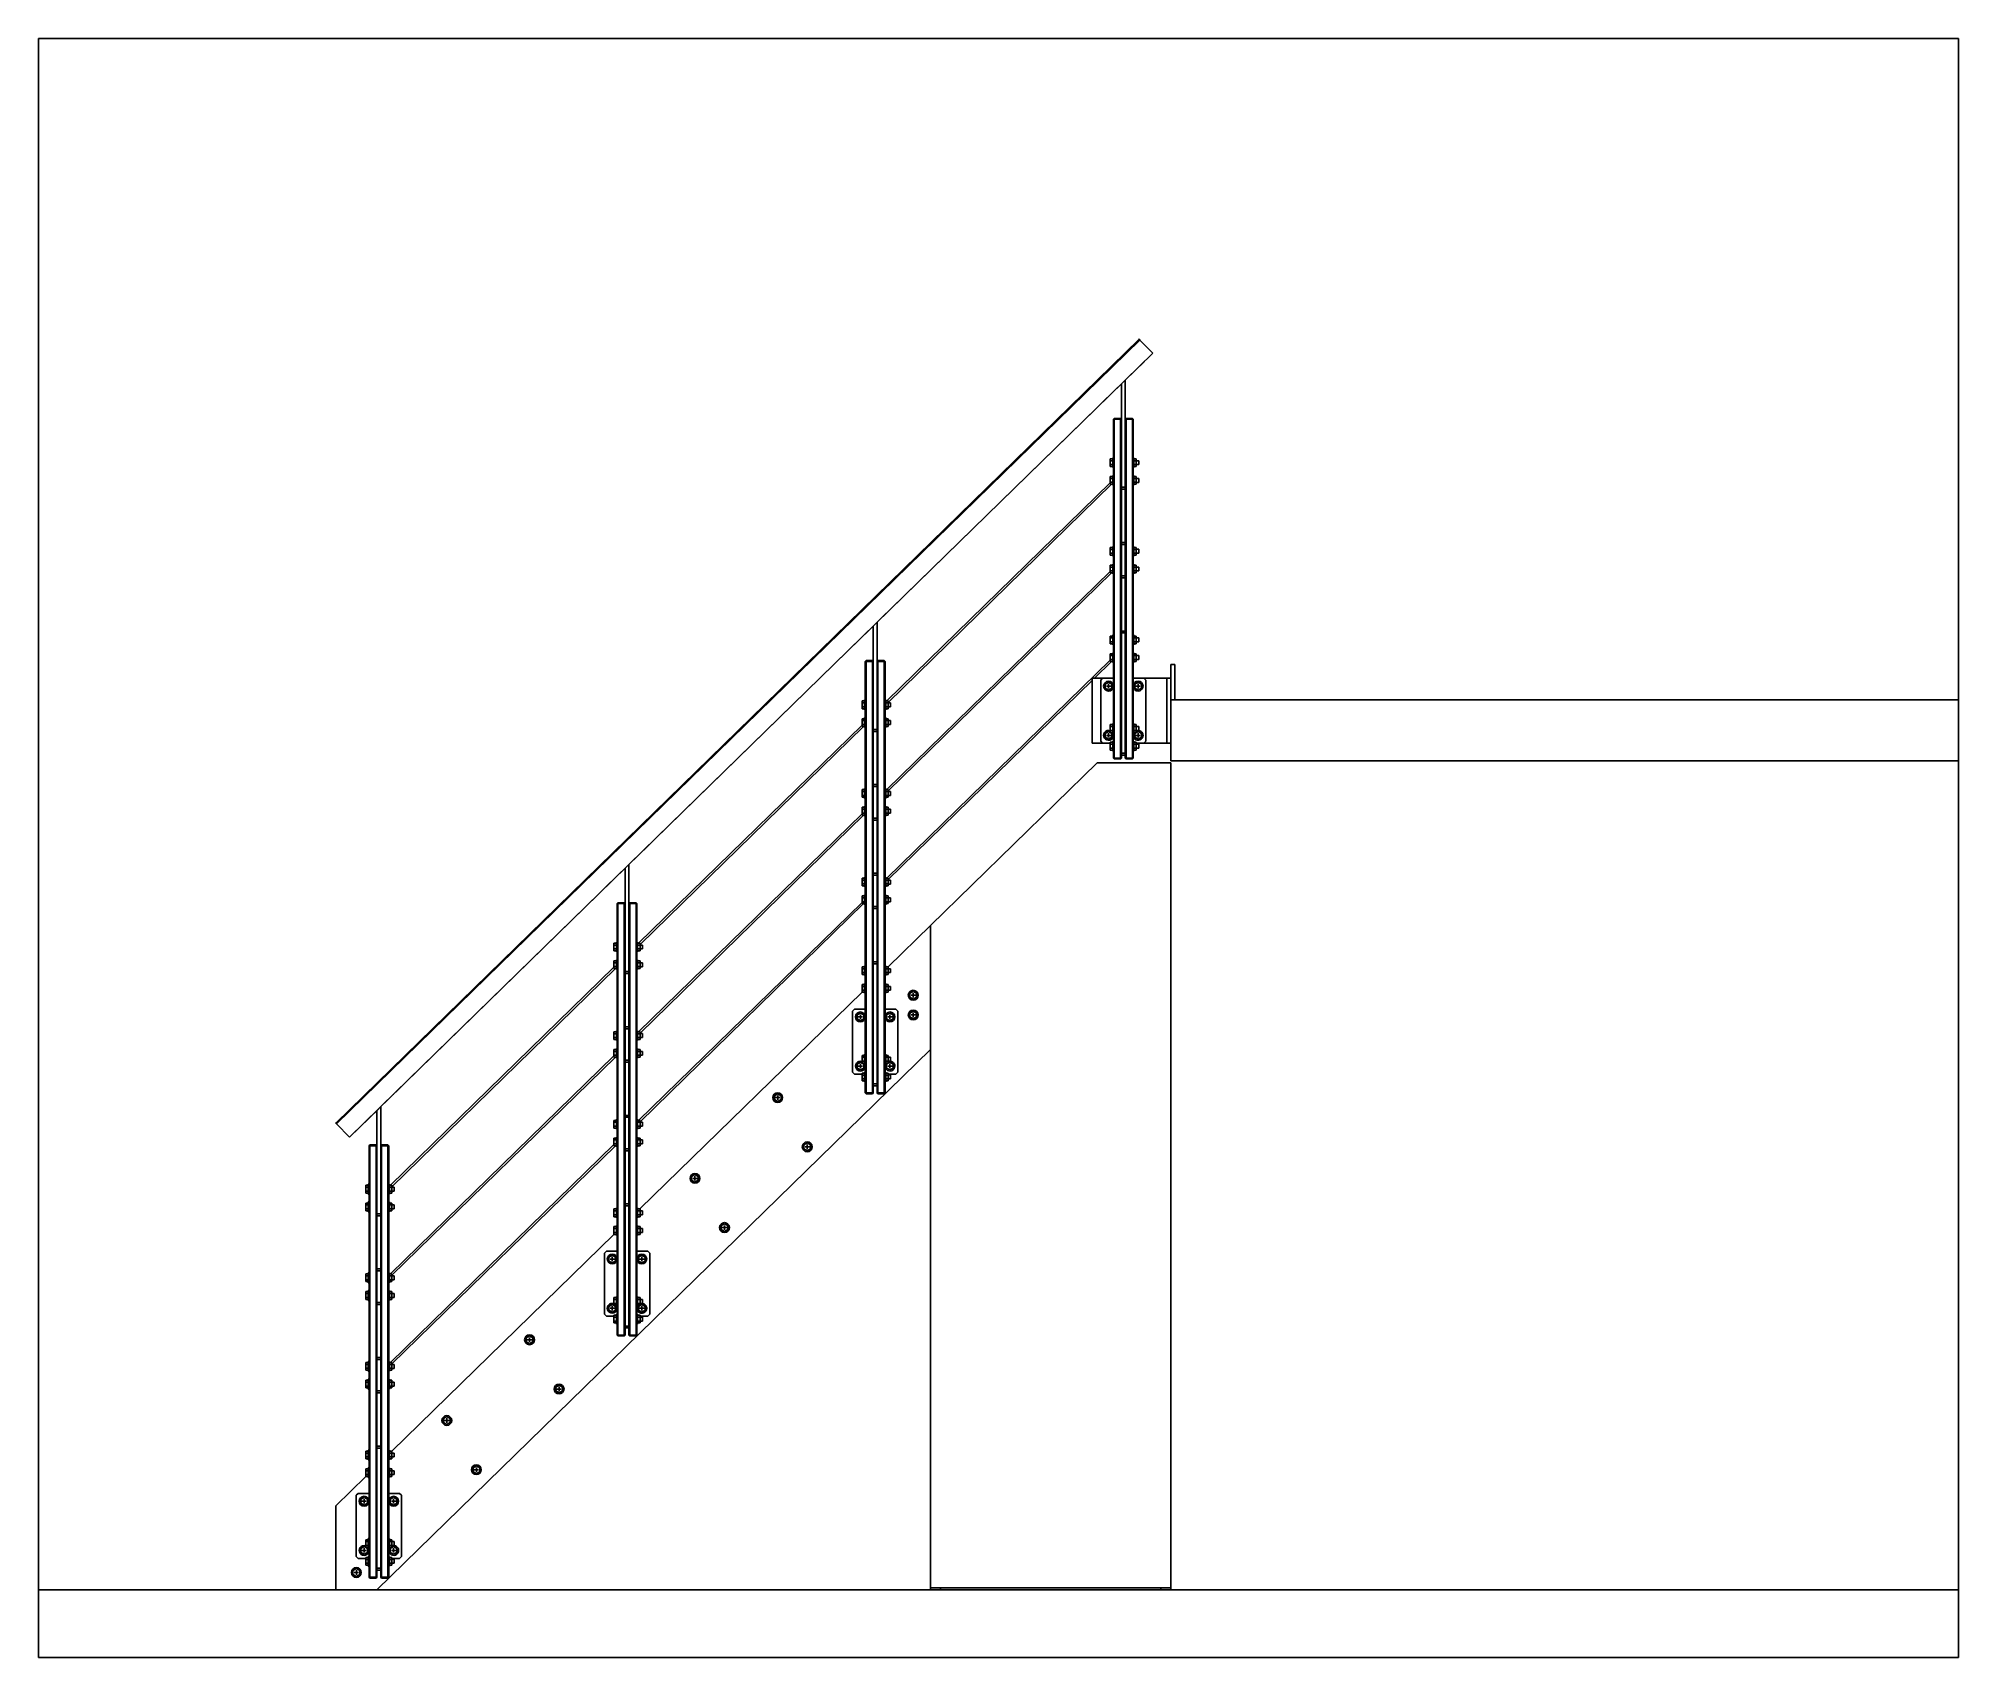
# Model space of a CAD drawing. Extents: x 0 to 2438, y 0 to 2056.
import ezdxf

# ---------------------------------------------------------------- set-up
doc = ezdxf.new("R2010")
doc.units = 0
doc.layers.get('0').update_dxf_attribs({"linetype": 'CONTINUOUS'})

msp = doc.modelspace()

# ---------------------------------------------------------------- linework, layer by layer
at = {"color": 0}
for p, q in [((0.356, 2056.42), (2437.85, 2056.42)), ((0.356, 2056.42), (0.356, 86.413)), ((2437.85, 2056.42), (2437.85, 1216.41)), ((377.857, 679.15), (1397.55, 1674.57)), ((378.964, 678.014), (1398.66, 1673.43)), ((1415.01, 1656.68), (1398.66, 1673.43)), ((395.319, 661.261), (1415.01, 1656.68)), ((1380.05, 1622.55), (1415.01, 1656.68)), ((1380.05, 1622.55), (1415.01, 1656.68)), ((1380.05, 1622.55), (1415.01, 1656.68)), ((1380.05, 1622.55), (1404.38, 1646.3)), ((1404.38, 1646.3), (1404.38, 1646.3)), ((1415.01, 1656.68), (1415.01, 1656.68)), ((1415.01, 1656.68), (1415.01, 1656.68)), ((1415.01, 1656.68), (1415.01, 1656.68)), ((1065.05, 1315.05), (1377.72, 1620.27)), ((1065.05, 1315.05), (1377.52, 1620.08)), ((1065.05, 1315.05), (1377.49, 1620.05)), ((1350.72, 1593.91), (1377.55, 1620.11)), ((1380.05, 1622.55), (1375.05, 1617.67)), ((1375.05, 1617.67), (1375.05, 1486.41)), ((1380.05, 1486.41), (1380.05, 1622.55)), ((1350.72, 1593.91), (1350.72, 1593.91)), ((1366.05, 1573.91), (1365.05, 1572.91)), ((1365.05, 1142.41), (1365.05, 1572.91)), ((1365.05, 1572.91), (1366.05, 1572.91)), ((1366.05, 1573.91), (1366.05, 1572.91)), ((1366.05, 1573.91), (1374.05, 1573.91)), ((1366.05, 1142.41), (1366.05, 1572.91)), ((1366.05, 1572.91), (1374.05, 1572.91)), ((1374.05, 1573.91), (1374.05, 1572.91)), ((1374.05, 1573.91), (1375.05, 1572.91)), ((1374.05, 1142.41), (1374.05, 1572.91)), ((1375.05, 1572.91), (1374.05, 1572.91)), ((1381.05, 1573.91), (1380.05, 1572.91)), ((1380.05, 1142.41), (1380.05, 1572.91)), ((1380.05, 1572.91), (1381.05, 1572.91)), ((1389.05, 1573.91), (1381.05, 1573.91)), ((1381.05, 1573.91), (1381.05, 1572.91)), ((1389.05, 1572.91), (1381.05, 1572.91)), ((1381.05, 1142.41), (1381.05, 1572.91)), ((1389.05, 1573.91), (1390.05, 1572.91)), ((1389.05, 1573.91), (1389.05, 1572.91)), ((1390.05, 1572.91), (1389.05, 1572.91)), ((1389.05, 1142.41), (1389.05, 1572.91)), ((1390.05, 1142.41), (1390.05, 1572.91)), ((1360.85, 1522.57), (1364.05, 1522.57)), ((1360.85, 1522.57), (1360.85, 1520.12)), ((1360.85, 1515.21), (1360.85, 1520.12)), ((1360.85, 1520.12), (1364.05, 1520.12)), ((1360.85, 1515.21), (1364.05, 1515.21)), ((1360.85, 1515.21), (1360.85, 1512.76)), ((1360.85, 1512.76), (1364.05, 1512.76)), ((1364.05, 1517.66), (1364.05, 1523.91)), ((1364.05, 1523.91), (1365.05, 1523.91)), ((1364.05, 1511.41), (1364.05, 1517.66)), ((1364.05, 1511.41), (1365.05, 1511.41)), ((1380.05, 1520.16), (1380.05, 1520.16)), ((1380.05, 1515.16), (1380.05, 1515.16)), ((1390.05, 1523.91), (1391.05, 1523.91)), ((1390.05, 1511.41), (1391.05, 1511.41)), ((1391.05, 1517.66), (1391.05, 1523.91)), ((1394.05, 1522.57), (1391.05, 1522.57)), ((1394.05, 1520.12), (1391.05, 1520.12)), ((1391.05, 1511.41), (1391.05, 1517.66)), ((1394.05, 1515.21), (1391.05, 1515.21)), ((1394.05, 1512.76), (1391.05, 1512.76)), ((1394.05, 1520.12), (1394.05, 1522.57)), ((1394.05, 1520.16), (1397.05, 1520.16)), ((1394.05, 1520.12), (1394.05, 1515.21)), ((1394.05, 1512.76), (1394.05, 1515.21)), ((1394.05, 1515.16), (1397.05, 1515.16)), ((1397.05, 1520.16), (1397.05, 1517.66)), ((1397.05, 1517.66), (1397.05, 1515.16)), ((1360.85, 1491.89), (1077.28, 1215.07)), ((1079.05, 1213.31), (1362.75, 1490.25)), ((1360.85, 1500.07), (1364.05, 1500.07)), ((1360.85, 1500.07), (1360.85, 1497.62)), ((1360.85, 1492.71), (1360.85, 1497.62)), ((1360.85, 1497.62), (1364.05, 1497.62)), ((1360.85, 1492.71), (1364.05, 1492.71)), ((1360.85, 1492.71), (1360.85, 1490.25)), ((1360.85, 1490.25), (1364.05, 1490.25)), ((1364.05, 1495.16), (1364.05, 1501.41)), ((1364.05, 1501.41), (1365.05, 1501.41)), ((1364.05, 1488.91), (1364.05, 1495.16)), ((1364.05, 1488.91), (1365.05, 1488.91)), ((1380.05, 1510.6), (1380.05, 1510.6)), ((1380.05, 1510.6), (1380.05, 1510.6)), ((1380.05, 1510.54), (1380.05, 1510.54)), ((1380.05, 1509.27), (1380.05, 1509.27)), ((1380.05, 1507.11), (1380.05, 1507.11)), ((1380.05, 1497.66), (1380.05, 1497.66)), ((1380.05, 1492.66), (1380.05, 1492.66)), ((1390.05, 1501.41), (1391.05, 1501.41)), ((1390.05, 1488.91), (1391.05, 1488.91)), ((1391.05, 1495.16), (1391.05, 1501.41)), ((1394.05, 1500.07), (1391.05, 1500.07)), ((1394.05, 1497.62), (1391.05, 1497.62)), ((1391.05, 1488.91), (1391.05, 1495.16)), ((1394.05, 1492.71), (1391.05, 1492.71)), ((1394.05, 1490.25), (1391.05, 1490.25)), ((1394.05, 1497.62), (1394.05, 1500.07)), ((1394.05, 1497.66), (1397.05, 1497.66)), ((1394.05, 1497.62), (1394.05, 1492.71)), ((1394.05, 1490.25), (1394.05, 1492.71)), ((1394.05, 1492.66), (1397.05, 1492.66)), ((1397.05, 1497.66), (1397.05, 1495.16)), ((1397.05, 1495.16), (1397.05, 1492.66)), ((1375.05, 1483.91), (1375.05, 1486.41)), ((1375.05, 1486.41), (1380.05, 1486.41)), ((1375.05, 1413.91), (1375.05, 1486.41)), ((1375.05, 1483.91), (1380.05, 1483.91)), ((1380.05, 1483.91), (1380.05, 1486.41)), ((1375.05, 1416.41), (1380.05, 1416.41)), ((1375.05, 1373.91), (1375.05, 1413.91)), ((1375.05, 1413.91), (1380.05, 1413.91)), ((1380.05, 1413.91), (1380.05, 1416.41)), ((1380.05, 1373.91), (1380.05, 1413.91)), ((1360.85, 1410.07), (1364.05, 1410.07)), ((1360.85, 1410.07), (1360.85, 1407.62)), ((1360.85, 1402.71), (1360.85, 1407.62)), ((1360.85, 1407.62), (1364.05, 1407.62)), ((1360.85, 1402.71), (1364.05, 1402.71)), ((1360.85, 1402.71), (1360.85, 1400.26)), ((1360.85, 1400.26), (1364.05, 1400.26)), ((1364.05, 1405.16), (1364.05, 1411.41)), ((1364.05, 1411.41), (1365.05, 1411.41)), ((1364.05, 1398.91), (1364.05, 1405.16)), ((1364.05, 1398.91), (1365.05, 1398.91)), ((1390.05, 1411.41), (1391.05, 1411.41)), ((1390.05, 1398.91), (1391.05, 1398.91)), ((1391.05, 1405.16), (1391.05, 1411.41)), ((1394.05, 1410.07), (1391.05, 1410.07)), ((1394.05, 1407.62), (1391.05, 1407.62)), ((1391.05, 1398.91), (1391.05, 1405.16)), ((1394.05, 1402.71), (1391.05, 1402.71)), ((1394.05, 1400.26), (1391.05, 1400.26)), ((1394.05, 1407.62), (1394.05, 1410.07)), ((1394.05, 1407.66), (1397.05, 1407.66)), ((1394.05, 1407.62), (1394.05, 1402.71)), ((1394.05, 1400.26), (1394.05, 1402.71)), ((1394.05, 1402.66), (1397.05, 1402.66)), ((1397.05, 1407.66), (1397.05, 1405.16)), ((1397.05, 1405.16), (1397.05, 1402.66)), ((1360.85, 1379.39), (1077.28, 1102.57)), ((1079.05, 1100.81), (1362.75, 1377.76)), ((1360.85, 1387.57), (1364.05, 1387.57)), ((1360.85, 1387.57), (1360.85, 1385.11)), ((1360.85, 1380.21), (1360.85, 1385.11)), ((1360.85, 1385.11), (1364.05, 1385.11)), ((1360.85, 1380.21), (1364.05, 1380.21)), ((1360.85, 1380.21), (1360.85, 1377.76)), ((1360.85, 1377.76), (1364.05, 1377.76)), ((1364.05, 1382.66), (1364.05, 1388.91)), ((1364.05, 1388.91), (1365.05, 1388.91)), ((1364.05, 1376.41), (1364.05, 1382.66)), ((1364.05, 1376.41), (1365.05, 1376.41)), ((1375.05, 1301.41), (1375.05, 1373.91)), ((1375.05, 1373.91), (1380.05, 1373.91)), ((1375.05, 1371.41), (1380.05, 1371.41)), ((1380.05, 1373.91), (1380.05, 1371.41)), ((1390.05, 1388.91), (1391.05, 1388.91)), ((1390.05, 1376.41), (1391.05, 1376.41)), ((1391.05, 1382.66), (1391.05, 1388.91)), ((1394.05, 1387.57), (1391.05, 1387.57)), ((1394.05, 1385.11), (1391.05, 1385.11)), ((1391.05, 1376.41), (1391.05, 1382.66)), ((1394.05, 1380.21), (1391.05, 1380.21)), ((1394.05, 1377.76), (1391.05, 1377.76)), ((1394.05, 1385.11), (1394.05, 1387.57)), ((1394.05, 1385.16), (1397.05, 1385.16)), ((1394.05, 1385.11), (1394.05, 1380.21)), ((1394.05, 1377.76), (1394.05, 1380.21)), ((1394.05, 1380.16), (1397.05, 1380.16)), ((1397.05, 1385.16), (1397.05, 1382.66)), ((1397.05, 1382.66), (1397.05, 1380.16)), ((1065.05, 1315.05), (1089.38, 1338.8)), ((1089.38, 1338.8), (1089.38, 1338.8)), ((750.051, 1007.55), (1062.72, 1312.77)), ((750.051, 1007.55), (1062.52, 1312.57)), ((750.051, 1007.55), (1062.49, 1312.55)), ((1035.72, 1286.41), (1062.55, 1312.6)), ((1065.05, 1315.05), (1060.05, 1310.17)), ((1060.05, 1310.17), (1060.05, 1178.91)), ((1065.05, 1178.91), (1065.05, 1315.05)), ((1360.85, 1297.57), (1364.05, 1297.57)), ((1360.85, 1297.57), (1360.85, 1295.12)), ((1360.85, 1290.21), (1360.85, 1295.12)), ((1360.85, 1295.12), (1364.05, 1295.12)), ((1364.05, 1292.66), (1364.05, 1298.91)), ((1364.05, 1298.91), (1365.05, 1298.91)), ((1364.05, 1286.41), (1364.05, 1292.66)), ((1375.05, 1303.91), (1380.05, 1303.91)), ((1375.05, 1148.91), (1375.05, 1301.41)), ((1375.05, 1301.41), (1380.05, 1301.41)), ((1380.05, 1301.41), (1380.05, 1303.91)), ((1380.05, 1148.91), (1380.05, 1301.41)), ((1390.05, 1298.91), (1391.05, 1298.91)), ((1391.05, 1292.66), (1391.05, 1298.91)), ((1394.05, 1297.57), (1391.05, 1297.57)), ((1394.05, 1295.12), (1391.05, 1295.12)), ((1391.05, 1286.41), (1391.05, 1292.66)), ((1394.05, 1295.12), (1394.05, 1297.57)), ((1394.05, 1295.16), (1397.05, 1295.16)), ((1394.05, 1295.12), (1394.05, 1290.21)), ((1397.05, 1295.16), (1397.05, 1292.66)), ((1397.05, 1292.66), (1397.05, 1290.16)), ((1035.72, 1286.41), (1035.72, 1286.41)), ((1360.85, 1290.21), (1364.05, 1290.21)), ((1360.85, 1290.21), (1360.85, 1287.76)), ((1360.85, 1287.76), (1364.05, 1287.76)), ((1360.85, 1275.07), (1364.05, 1275.07)), ((1360.85, 1275.07), (1360.85, 1272.62)), ((1360.85, 1267.71), (1360.85, 1272.62)), ((1360.85, 1272.62), (1364.05, 1272.62)), ((1360.85, 1267.71), (1364.05, 1267.71)), ((1360.85, 1267.71), (1360.85, 1265.26)), ((1364.05, 1286.41), (1365.05, 1286.41)), ((1364.05, 1270.16), (1364.05, 1276.41)), ((1364.05, 1276.41), (1365.05, 1276.41)), ((1364.05, 1263.91), (1364.05, 1270.16)), ((1390.05, 1286.41), (1391.05, 1286.41)), ((1390.05, 1276.41), (1391.05, 1276.41)), ((1394.05, 1290.21), (1391.05, 1290.21)), ((1394.05, 1287.76), (1391.05, 1287.76)), ((1391.05, 1270.16), (1391.05, 1276.41)), ((1394.05, 1275.07), (1391.05, 1275.07)), ((1394.05, 1272.62), (1391.05, 1272.62)), ((1391.05, 1263.91), (1391.05, 1270.16)), ((1394.05, 1267.71), (1391.05, 1267.71)), ((1394.05, 1287.76), (1394.05, 1290.21)), ((1394.05, 1290.16), (1397.05, 1290.16)), ((1394.05, 1272.62), (1394.05, 1275.07)), ((1394.05, 1272.66), (1397.05, 1272.66)), ((1394.05, 1272.62), (1394.05, 1267.71)), ((1394.05, 1265.26), (1394.05, 1267.71)), ((1394.05, 1267.66), (1397.05, 1267.66)), ((1397.05, 1272.66), (1397.05, 1270.16)), ((1397.05, 1270.16), (1397.05, 1267.66)), ((1051.05, 1266.41), (1050.05, 1265.41)), ((1050.05, 717.412), (1050.05, 1265.41)), ((1050.05, 1265.41), (1051.05, 1265.41)), ((1051.05, 1266.41), (1051.05, 1265.41)), ((1051.05, 1266.41), (1059.05, 1266.41)), ((1051.05, 717.412), (1051.05, 1265.41)), ((1051.05, 1265.41), (1059.05, 1265.41)), ((1059.05, 1266.41), (1059.05, 1265.41)), ((1059.05, 1266.41), (1060.05, 1265.41)), ((1059.05, 717.412), (1059.05, 1265.41)), ((1060.05, 1265.41), (1059.05, 1265.41)), ((1066.05, 1266.41), (1065.05, 1265.41)), ((1065.05, 717.412), (1065.05, 1265.41)), ((1065.05, 1265.41), (1066.05, 1265.41)), ((1074.05, 1266.41), (1066.05, 1266.41)), ((1066.05, 1266.41), (1066.05, 1265.41)), ((1074.05, 1265.41), (1066.05, 1265.41)), ((1066.05, 717.412), (1066.05, 1265.41)), ((1074.05, 1266.41), (1075.05, 1265.41)), ((1074.05, 1266.41), (1074.05, 1265.41)), ((1075.05, 1265.41), (1074.05, 1265.41)), ((1074.05, 717.412), (1074.05, 1265.41)), ((1075.05, 717.412), (1075.05, 1265.41)), ((1360.85, 1266.89), (1077.28, 990.071)), ((1351.3, 1243.91), (1337.85, 1243.91)), ((1337.85, 1161.41), (1337.85, 1243.91)), ((1340.89, 1243.91), (1362.75, 1265.26)), ((1348.8, 1241.41), (1351.3, 1243.91)), ((1351.3, 1243.91), (1365.05, 1243.91)), ((1360.85, 1265.26), (1364.05, 1265.26)), ((1364.05, 1263.91), (1365.05, 1263.91)), ((1390.05, 1263.91), (1391.05, 1263.91)), ((1390.05, 1243.91), (1403.8, 1243.91)), ((1394.05, 1265.26), (1391.05, 1265.26)), ((1432.86, 1243.91), (1403.8, 1243.91)), ((1403.8, 1243.91), (1406.3, 1241.41)), ((1437.86, 1243.91), (1432.86, 1243.91)), ((1432.86, 1161.41), (1432.86, 1243.91)), ((1437.86, 1216.41), (1437.86, 1261.41)), ((1437.86, 1261.41), (1442.85, 1261.41)), ((1442.85, 1216.41), (1442.85, 1261.41)), ((1079.05, 988.307), (1337.85, 1240.95)), ((1348.8, 1163.91), (1348.8, 1241.41)), ((1358.8, 1238.82), (1354.55, 1236.37)), ((1354.55, 1231.46), (1354.55, 1236.37)), ((1354.55, 1231.46), (1358.8, 1229)), ((1361.61, 1233.91), (1356, 1233.91)), ((1361.61, 1233.91), (1356, 1233.91)), ((1358.8, 1238.82), (1363.06, 1236.37)), ((1358.8, 1231.11), (1358.8, 1236.71)), ((1358.8, 1231.11), (1358.8, 1236.71)), ((1363.06, 1231.46), (1358.8, 1229)), ((1363.06, 1231.46), (1363.06, 1236.37)), ((1396.31, 1238.82), (1392.05, 1236.37)), ((1392.05, 1231.46), (1392.05, 1236.37)), ((1392.05, 1231.46), (1396.31, 1229)), ((1399.11, 1233.91), (1393.5, 1233.91)), ((1399.11, 1233.91), (1393.5, 1233.91)), ((1396.31, 1238.82), (1400.56, 1236.37)), ((1396.31, 1231.11), (1396.31, 1236.71)), ((1396.31, 1231.11), (1396.31, 1236.71)), ((1400.56, 1231.46), (1396.31, 1229)), ((1400.56, 1231.46), (1400.56, 1236.37)), ((1406.3, 1163.91), (1406.3, 1241.41)), ((1045.85, 1215.07), (1049.05, 1215.07)), ((1045.85, 1215.07), (1045.85, 1212.62)), ((1045.85, 1207.71), (1045.85, 1212.62)), ((1045.85, 1212.62), (1049.05, 1212.62)), ((1045.85, 1207.71), (1049.05, 1207.71)), ((1045.85, 1207.71), (1045.85, 1205.25)), ((1045.85, 1205.25), (1049.05, 1205.25)), ((1049.05, 1210.16), (1049.05, 1216.41)), ((1049.05, 1216.41), (1050.05, 1216.41)), ((1049.05, 1203.91), (1049.05, 1210.16)), ((1049.05, 1203.91), (1050.05, 1203.91)), ((1065.05, 1212.66), (1065.05, 1212.66)), ((1065.05, 1207.66), (1065.05, 1207.66)), ((1065.05, 1203.56), (1065.05, 1203.56)), ((1065.05, 1203.1), (1065.05, 1203.1)), ((1065.05, 1203.1), (1065.05, 1203.1)), ((1065.05, 1203.04), (1065.05, 1203.04)), ((1065.05, 1201.77), (1065.05, 1201.77)), ((1065.05, 1201.2), (1065.05, 1201.2)), ((1065.05, 1199.61), (1065.05, 1199.61)), ((1075.05, 1216.41), (1076.05, 1216.41)), ((1075.05, 1203.91), (1076.05, 1203.91)), ((1076.05, 1210.16), (1076.05, 1216.41)), ((1079.05, 1215.07), (1076.05, 1215.07)), ((1079.05, 1212.62), (1076.05, 1212.62)), ((1076.05, 1203.91), (1076.05, 1210.16)), ((1079.05, 1207.71), (1076.05, 1207.71)), ((1079.05, 1205.25), (1076.05, 1205.25)), ((1079.05, 1212.62), (1079.05, 1215.07)), ((1079.05, 1212.66), (1082.05, 1212.66)), ((1079.05, 1212.62), (1079.05, 1207.71)), ((1079.05, 1205.25), (1079.05, 1207.71)), ((1079.05, 1207.66), (1082.05, 1207.66)), ((1082.05, 1212.66), (1082.05, 1210.16)), ((1082.05, 1210.16), (1082.05, 1207.66)), ((1437.86, 1216.41), (1442.85, 1216.41)), ((2437.85, 1216.41), (1437.86, 1216.41)), ((1437.86, 1216.41), (1437.86, 1138.91)), ((2437.85, 1138.91), (2437.85, 1216.41)), ((1045.85, 1184.39), (762.275, 907.57)), ((764.05, 905.806), (1047.75, 1182.75)), ((1045.85, 1192.57), (1049.05, 1192.57)), ((1045.85, 1192.57), (1045.85, 1190.12)), ((1045.85, 1185.21), (1045.85, 1190.12)), ((1045.85, 1190.12), (1049.05, 1190.12)), ((1045.85, 1185.21), (1049.05, 1185.21)), ((1045.85, 1185.21), (1045.85, 1182.75)), ((1045.85, 1182.75), (1049.05, 1182.75)), ((1049.05, 1187.66), (1049.05, 1193.91)), ((1049.05, 1193.91), (1050.05, 1193.91)), ((1049.05, 1181.41), (1049.05, 1187.66)), ((1049.05, 1181.41), (1050.05, 1181.41)), ((1060.05, 1176.41), (1060.05, 1178.91)), ((1060.05, 1178.91), (1065.05, 1178.91)), ((1060.05, 1106.41), (1060.05, 1178.91)), ((1060.05, 1176.41), (1065.05, 1176.41)), ((1065.05, 1190.16), (1065.05, 1190.16)), ((1065.05, 1185.16), (1065.05, 1185.16)), ((1065.05, 1176.41), (1065.05, 1178.91)), ((1075.05, 1193.91), (1076.05, 1193.91)), ((1075.05, 1181.41), (1076.05, 1181.41)), ((1076.05, 1187.66), (1076.05, 1193.91)), ((1079.05, 1192.57), (1076.05, 1192.57)), ((1079.05, 1190.12), (1076.05, 1190.12)), ((1076.05, 1181.41), (1076.05, 1187.66)), ((1079.05, 1185.21), (1076.05, 1185.21)), ((1079.05, 1182.75), (1076.05, 1182.75)), ((1079.05, 1190.12), (1079.05, 1192.57)), ((1079.05, 1190.16), (1082.05, 1190.16)), ((1079.05, 1190.12), (1079.05, 1185.21)), ((1079.05, 1182.75), (1079.05, 1185.21)), ((1079.05, 1185.16), (1082.05, 1185.16)), ((1082.05, 1190.16), (1082.05, 1187.66)), ((1082.05, 1187.66), (1082.05, 1185.16)), ((1358.8, 1176.32), (1354.55, 1173.87)), ((1354.55, 1168.96), (1354.55, 1173.87)), ((1361.61, 1171.41), (1356, 1171.41)), ((1361.61, 1171.41), (1356, 1171.41)), ((1358.8, 1176.32), (1363.06, 1173.87)), ((1358.8, 1168.61), (1358.8, 1174.21)), ((1358.8, 1168.61), (1358.8, 1174.21)), ((1360.85, 1185.07), (1364.05, 1185.07)), ((1360.85, 1185.07), (1360.85, 1182.62)), ((1360.85, 1177.71), (1360.85, 1182.62)), ((1360.85, 1182.62), (1364.05, 1182.62)), ((1360.85, 1177.71), (1364.05, 1177.71)), ((1360.85, 1177.71), (1360.85, 1175.25)), ((1360.85, 1175.25), (1364.05, 1175.25)), ((1363.06, 1168.96), (1363.06, 1173.87)), ((1364.05, 1180.16), (1364.05, 1186.41)), ((1364.05, 1186.41), (1365.05, 1186.41)), ((1364.05, 1173.91), (1364.05, 1180.16)), ((1364.05, 1173.91), (1365.05, 1173.91)), ((1390.05, 1186.41), (1391.05, 1186.41)), ((1390.05, 1173.91), (1391.05, 1173.91)), ((1391.05, 1180.16), (1391.05, 1186.41)), ((1394.05, 1185.07), (1391.05, 1185.07)), ((1394.05, 1182.62), (1391.05, 1182.62)), ((1391.05, 1173.91), (1391.05, 1180.16)), ((1394.05, 1177.71), (1391.05, 1177.71)), ((1394.05, 1175.25), (1391.05, 1175.25)), ((1396.31, 1176.32), (1392.05, 1173.87)), ((1392.05, 1168.96), (1392.05, 1173.87)), ((1399.11, 1171.41), (1393.5, 1171.41)), ((1399.11, 1171.41), (1393.5, 1171.41)), ((1394.05, 1182.62), (1394.05, 1185.07)), ((1394.05, 1182.66), (1397.05, 1182.66)), ((1394.05, 1182.62), (1394.05, 1177.71)), ((1394.05, 1175.25), (1394.05, 1177.71)), ((1394.05, 1177.66), (1397.05, 1177.66)), ((1396.31, 1176.32), (1400.56, 1173.87)), ((1396.31, 1168.61), (1396.31, 1174.21)), ((1396.31, 1168.61), (1396.31, 1174.21)), ((1397.05, 1182.66), (1397.05, 1180.16)), ((1397.05, 1180.16), (1397.05, 1177.66)), ((1400.56, 1168.96), (1400.56, 1173.87)), ((1351.3, 1161.41), (1337.85, 1161.41)), ((1348.8, 1163.91), (1351.3, 1161.41)), ((1360.85, 1161.41), (1351.3, 1161.41)), ((1354.55, 1168.96), (1358.8, 1166.51)), ((1363.06, 1168.96), (1358.8, 1166.51)), ((1360.85, 1162.57), (1364.05, 1162.57)), ((1360.85, 1162.57), (1360.85, 1160.12)), ((1360.85, 1155.21), (1360.85, 1160.12)), ((1360.85, 1160.12), (1364.05, 1160.12)), ((1360.85, 1155.21), (1364.05, 1155.21)), ((1360.85, 1155.21), (1360.85, 1152.75)), ((1360.85, 1152.75), (1364.05, 1152.75)), ((1364.05, 1157.66), (1364.05, 1163.91)), ((1364.05, 1163.91), (1365.05, 1163.91)), ((1364.05, 1151.41), (1364.05, 1157.66)), ((1364.05, 1151.41), (1365.05, 1151.41)), ((1375.05, 1142.41), (1375.05, 1148.91)), ((1375.05, 1146.41), (1375.05, 1148.91)), ((1375.05, 1148.91), (1380.05, 1148.91)), ((1375.05, 1146.41), (1380.05, 1146.41)), ((1380.05, 1146.41), (1380.05, 1148.91)), ((1390.05, 1163.91), (1391.05, 1163.91)), ((1390.05, 1151.41), (1391.05, 1151.41)), ((1391.05, 1157.66), (1391.05, 1163.91)), ((1394.05, 1162.57), (1391.05, 1162.57)), ((1394.05, 1160.12), (1391.05, 1160.12)), ((1391.05, 1151.41), (1391.05, 1157.66)), ((1394.05, 1155.21), (1391.05, 1155.21)), ((1394.05, 1152.75), (1391.05, 1152.75)), ((1392.05, 1168.96), (1396.31, 1166.51)), ((1394.05, 1160.12), (1394.05, 1162.57)), ((1403.8, 1161.41), (1394.05, 1161.41)), ((1394.05, 1160.16), (1397.05, 1160.16)), ((1394.05, 1160.12), (1394.05, 1155.21)), ((1394.05, 1152.75), (1394.05, 1155.21)), ((1394.05, 1155.16), (1397.05, 1155.16)), ((1400.56, 1168.96), (1396.31, 1166.51)), ((1397.05, 1160.16), (1397.05, 1157.66)), ((1397.05, 1157.66), (1397.05, 1155.16)), ((1403.8, 1161.41), (1406.3, 1163.91)), ((1432.86, 1161.41), (1403.8, 1161.41)), ((1437.86, 1161.41), (1432.86, 1161.41)), ((1132.85, 930.148), (1344.15, 1136.41)), ((1344.15, 1136.41), (1437.86, 1136.41)), ((1365.05, 1142.41), (1366.05, 1142.41)), ((1366.05, 1141.41), (1365.05, 1142.41)), ((1366.05, 1141.41), (1366.05, 1142.41)), ((1366.05, 1142.41), (1374.05, 1142.41)), ((1366.05, 1141.41), (1374.05, 1141.41)), ((1374.05, 1141.41), (1374.05, 1142.41)), ((1375.05, 1142.41), (1374.05, 1142.41)), ((1374.05, 1141.41), (1375.05, 1142.41)), ((1380.05, 1142.41), (1381.05, 1142.41)), ((1381.05, 1141.41), (1380.05, 1142.41)), ((1389.05, 1142.41), (1381.05, 1142.41)), ((1381.05, 1141.41), (1381.05, 1142.41)), ((1389.05, 1141.41), (1381.05, 1141.41)), ((1390.05, 1142.41), (1389.05, 1142.41)), ((1389.05, 1141.41), (1390.05, 1142.41)), ((1389.05, 1141.41), (1389.05, 1142.41)), ((1437.86, 1138.91), (2437.85, 1138.91)), ((1437.86, 1136.41), (1437.86, 88.912)), ((2437.85, 1138.91), (2437.85, 86.413)), ((1045.85, 1102.57), (1049.05, 1102.57)), ((1045.85, 1102.57), (1045.85, 1100.12)), ((1045.85, 1095.21), (1045.85, 1100.12)), ((1045.85, 1100.12), (1049.05, 1100.12)), ((1049.05, 1097.66), (1049.05, 1103.91)), ((1049.05, 1103.91), (1050.05, 1103.91)), ((1049.05, 1091.41), (1049.05, 1097.66)), ((1060.05, 1108.91), (1065.05, 1108.91)), ((1060.05, 1066.41), (1060.05, 1106.41)), ((1060.05, 1106.41), (1065.05, 1106.41)), ((1065.05, 1106.41), (1065.05, 1108.91)), ((1065.05, 1066.41), (1065.05, 1106.41)), ((1075.05, 1103.91), (1076.05, 1103.91)), ((1076.05, 1097.66), (1076.05, 1103.91)), ((1079.05, 1102.57), (1076.05, 1102.57)), ((1079.05, 1100.12), (1076.05, 1100.12)), ((1076.05, 1091.41), (1076.05, 1097.66)), ((1079.05, 1100.12), (1079.05, 1102.57)), ((1079.05, 1100.16), (1082.05, 1100.16)), ((1079.05, 1100.12), (1079.05, 1095.21)), ((1082.05, 1100.16), (1082.05, 1097.66)), ((1082.05, 1097.66), (1082.05, 1095.16)), ((1045.85, 1095.21), (1049.05, 1095.21)), ((1045.85, 1095.21), (1045.85, 1092.75)), ((1045.85, 1092.75), (1049.05, 1092.75)), ((1045.85, 1080.07), (1049.05, 1080.07)), ((1045.85, 1080.07), (1045.85, 1077.62)), ((1045.85, 1072.71), (1045.85, 1077.62)), ((1045.85, 1077.62), (1049.05, 1077.62)), ((1045.85, 1072.71), (1049.05, 1072.71)), ((1045.85, 1072.71), (1045.85, 1070.25)), ((1049.05, 1091.41), (1050.05, 1091.41)), ((1049.05, 1075.16), (1049.05, 1081.41)), ((1049.05, 1081.41), (1050.05, 1081.41)), ((1049.05, 1068.91), (1049.05, 1075.16)), ((1075.05, 1091.41), (1076.05, 1091.41)), ((1075.05, 1081.41), (1076.05, 1081.41)), ((1079.05, 1095.21), (1076.05, 1095.21)), ((1079.05, 1092.75), (1076.05, 1092.75)), ((1076.05, 1075.16), (1076.05, 1081.41)), ((1079.05, 1080.07), (1076.05, 1080.07)), ((1079.05, 1077.62), (1076.05, 1077.62)), ((1076.05, 1068.91), (1076.05, 1075.16)), ((1079.05, 1072.71), (1076.05, 1072.71)), ((1079.05, 1092.75), (1079.05, 1095.21)), ((1079.05, 1095.16), (1082.05, 1095.16)), ((1079.05, 1077.62), (1079.05, 1080.07)), ((1079.05, 1077.66), (1082.05, 1077.66)), ((1079.05, 1077.62), (1079.05, 1072.71)), ((1079.05, 1070.25), (1079.05, 1072.71)), ((1079.05, 1072.66), (1082.05, 1072.66)), ((1082.05, 1077.66), (1082.05, 1075.16)), ((1082.05, 1075.16), (1082.05, 1072.66)), ((1045.85, 1071.89), (762.275, 795.069)), ((764.05, 793.309), (1047.75, 1070.25)), ((1045.85, 1070.25), (1049.05, 1070.25)), ((1049.05, 1068.91), (1050.05, 1068.91)), ((1060.05, 1066.41), (1065.05, 1066.41)), ((1060.05, 993.913), (1060.05, 1066.41)), ((1060.05, 1063.91), (1065.05, 1063.91)), ((1065.05, 1066.41), (1065.05, 1063.91)), ((1075.05, 1068.91), (1076.05, 1068.91)), ((1079.05, 1070.25), (1076.05, 1070.25)), ((750.051, 1007.55), (774.386, 1031.3)), ((774.386, 1031.3), (774.386, 1031.3)), ((435.049, 700.049), (747.723, 1005.28)), ((435.049, 700.049), (747.518, 1005.07)), ((435.049, 700.049), (747.494, 1005.05)), ((720.714, 978.913), (747.55, 1005.11)), ((750.051, 1007.55), (745.049, 1002.66)), ((745.049, 1002.66), (745.049, 871.41)), ((750.051, 871.41), (750.051, 1007.55)), ((720.714, 978.913), (720.714, 978.913)), ((1045.85, 990.071), (1049.05, 990.071)), ((1045.85, 990.071), (1045.85, 987.616)), ((1045.85, 982.708), (1045.85, 987.616)), ((1045.85, 987.616), (1049.05, 987.616)), ((1045.85, 982.708), (1049.05, 982.708)), ((1045.85, 982.708), (1045.85, 980.257)), ((1045.85, 980.257), (1049.05, 980.257)), ((1049.05, 985.164), (1049.05, 991.411)), ((1049.05, 991.411), (1050.05, 991.411)), ((1049.05, 978.913), (1049.05, 985.164)), ((1049.05, 978.913), (1050.05, 978.913)), ((1060.05, 996.414), (1065.05, 996.414)), ((1060.05, 953.911), (1060.05, 993.913)), ((1060.05, 993.913), (1065.05, 993.913)), ((1065.05, 993.913), (1065.05, 996.414)), ((1065.05, 953.911), (1065.05, 993.913)), ((1075.05, 991.411), (1076.05, 991.411)), ((1075.05, 978.913), (1076.05, 978.913)), ((1076.05, 985.164), (1076.05, 991.411)), ((1079.05, 990.071), (1076.05, 990.071)), ((1079.05, 987.616), (1076.05, 987.616)), ((1076.05, 978.913), (1076.05, 985.164)), ((1079.05, 982.708), (1076.05, 982.708)), ((1079.05, 980.257), (1076.05, 980.257)), ((1079.05, 987.616), (1079.05, 990.071)), ((1079.05, 987.661), (1082.05, 987.661)), ((1079.05, 987.616), (1079.05, 982.708)), ((1079.05, 980.257), (1079.05, 982.708)), ((1079.05, 982.663), (1082.05, 982.663)), ((1082.05, 987.661), (1082.05, 985.164)), ((1082.05, 985.164), (1082.05, 982.663)), ((736.05, 958.913), (735.051, 957.912)), ((735.051, 409.914), (735.051, 957.912)), ((735.051, 957.912), (736.05, 957.912)), ((736.05, 958.913), (736.05, 957.912)), ((736.05, 958.913), (744.051, 958.913)), ((736.05, 409.914), (736.05, 957.912)), ((736.05, 957.912), (744.051, 957.912)), ((744.051, 958.913), (744.051, 957.912)), ((744.051, 958.913), (745.049, 957.912)), ((744.051, 409.914), (744.051, 957.912)), ((745.049, 957.912), (744.051, 957.912)), ((751.05, 958.913), (750.051, 957.912)), ((750.051, 409.914), (750.051, 957.912)), ((750.051, 957.912), (751.05, 957.912)), ((759.051, 958.913), (751.05, 958.913)), ((751.05, 958.913), (751.05, 957.912)), ((759.051, 957.912), (751.05, 957.912)), ((751.05, 409.914), (751.05, 957.912)), ((759.051, 958.913), (760.049, 957.912)), ((759.051, 958.913), (759.051, 957.912)), ((760.049, 957.912), (759.051, 957.912)), ((759.051, 409.914), (759.051, 957.912)), ((760.049, 409.914), (760.049, 957.912)), ((1045.85, 959.393), (762.275, 682.569)), ((764.05, 680.808), (1047.75, 957.756)), ((1045.85, 967.571), (1049.05, 967.571)), ((1045.85, 967.571), (1045.85, 965.115)), ((1045.85, 960.208), (1045.85, 965.115)), ((1045.85, 965.115), (1049.05, 965.115)), ((1045.85, 960.208), (1049.05, 960.208)), ((1045.85, 960.208), (1045.85, 957.756)), ((1045.85, 957.756), (1049.05, 957.756)), ((1049.05, 962.664), (1049.05, 968.911)), ((1049.05, 968.911), (1050.05, 968.911)), ((1049.05, 956.412), (1049.05, 962.664)), ((1049.05, 956.412), (1050.05, 956.412)), ((1060.05, 953.911), (1065.05, 953.911)), ((1060.05, 881.412), (1060.05, 953.911)), ((1060.05, 951.413), (1065.05, 951.413)), ((1065.05, 953.911), (1065.05, 951.413)), ((1075.05, 968.911), (1076.05, 968.911)), ((1075.05, 956.412), (1076.05, 956.412)), ((1076.05, 962.664), (1076.05, 968.911)), ((1079.05, 967.571), (1076.05, 967.571)), ((1079.05, 965.115), (1076.05, 965.115)), ((1076.05, 956.412), (1076.05, 962.664)), ((1079.05, 960.208), (1076.05, 960.208)), ((1079.05, 957.756), (1076.05, 957.756)), ((1079.05, 965.115), (1079.05, 967.571)), ((1079.05, 965.161), (1082.05, 965.161)), ((1079.05, 965.115), (1079.05, 960.208)), ((1079.05, 957.756), (1079.05, 960.208)), ((1079.05, 960.162), (1082.05, 960.162)), ((1082.05, 965.161), (1082.05, 962.664)), ((1082.05, 962.664), (1082.05, 960.162)), ((1078.99, 877.57), (1132.85, 930.148)), ((1132.85, 772.439), (1132.85, 930.148)), ((1132.85, 88.912), (1132.85, 930.148)), ((730.85, 907.57), (734.049, 907.57)), ((730.85, 907.57), (730.85, 905.115)), ((730.85, 900.208), (730.85, 905.115)), ((730.85, 905.115), (734.049, 905.115)), ((734.049, 902.663), (734.049, 908.914)), ((734.049, 908.914), (735.051, 908.914)), ((734.049, 896.412), (734.049, 902.663)), ((750.051, 905.161), (750.051, 905.161)), ((760.049, 908.914), (761.051, 908.914)), ((761.051, 902.663), (761.051, 908.914)), ((764.05, 907.57), (761.051, 907.57)), ((764.05, 905.115), (761.051, 905.115)), ((761.051, 896.412), (761.051, 902.663)), ((764.05, 905.115), (764.05, 907.57)), ((764.05, 905.161), (767.052, 905.161)), ((764.05, 905.115), (764.05, 900.208)), ((767.052, 905.161), (767.052, 902.663)), ((767.052, 902.663), (767.052, 900.162)), ((730.85, 900.208), (734.049, 900.208)), ((730.85, 900.208), (730.85, 897.756)), ((730.85, 897.756), (734.049, 897.756)), ((730.85, 885.07), (734.049, 885.07)), ((730.85, 885.07), (730.85, 882.618)), ((730.85, 877.711), (730.85, 882.618)), ((730.85, 882.618), (734.049, 882.618)), ((730.85, 877.711), (734.049, 877.711)), ((730.85, 877.711), (730.85, 875.256)), ((734.049, 896.412), (735.051, 896.412)), ((734.049, 880.163), (734.049, 886.411)), ((734.049, 886.411), (735.051, 886.411)), ((734.049, 873.912), (734.049, 880.163)), ((750.051, 900.162), (750.051, 900.162)), ((750.051, 896.066), (750.051, 896.066)), ((750.051, 895.6), (750.051, 895.6)), ((750.051, 895.6), (750.051, 895.6)), ((750.051, 895.541), (750.051, 895.541)), ((750.051, 894.274), (750.051, 894.274)), ((750.051, 893.699), (750.051, 893.699)), ((750.051, 892.104), (750.051, 892.104)), ((750.051, 882.664), (750.051, 882.664)), ((750.051, 877.662), (750.051, 877.662)), ((760.049, 896.412), (761.051, 896.412)), ((760.049, 886.411), (761.051, 886.411)), ((764.05, 900.208), (761.051, 900.208)), ((764.05, 897.756), (761.051, 897.756)), ((761.051, 880.163), (761.051, 886.411)), ((764.05, 885.07), (761.051, 885.07)), ((764.05, 882.618), (761.051, 882.618)), ((761.051, 873.912), (761.051, 880.163)), ((764.05, 877.711), (761.051, 877.711)), ((764.05, 897.756), (764.05, 900.208)), ((764.05, 900.162), (767.052, 900.162)), ((764.05, 882.618), (764.05, 885.07)), ((764.05, 882.664), (767.052, 882.664)), ((764.05, 882.618), (764.05, 877.711)), ((764.05, 875.256), (764.05, 877.711)), ((764.05, 877.662), (767.052, 877.662)), ((767.052, 882.664), (767.052, 880.163)), ((767.052, 880.163), (767.052, 877.662)), ((1045.85, 877.57), (1049.05, 877.57)), ((1045.85, 877.57), (1045.85, 875.115)), ((1049.05, 872.663), (1049.05, 878.914)), ((1049.05, 878.914), (1050.05, 878.914)), ((1060.05, 883.913), (1065.05, 883.913)), ((1060.05, 728.913), (1060.05, 881.412)), ((1060.05, 881.412), (1065.05, 881.412)), ((1065.05, 881.412), (1065.05, 883.913)), ((1065.05, 728.913), (1065.05, 881.412)), ((1075.05, 878.914), (1076.05, 878.914)), ((1076.05, 872.663), (1076.05, 878.914)), ((1079.05, 877.57), (1076.05, 877.57)), ((1079.05, 875.115), (1079.05, 877.57)), ((730.85, 876.893), (447.276, 600.071)), ((449.051, 598.308), (732.751, 875.256)), ((730.85, 875.256), (734.049, 875.256)), ((734.049, 873.912), (735.051, 873.912)), ((745.049, 868.913), (745.049, 871.41)), ((745.049, 871.41), (750.051, 871.41)), ((745.049, 798.911), (745.049, 871.41)), ((745.049, 868.913), (750.051, 868.913)), ((750.051, 868.913), (750.051, 871.41)), ((760.049, 873.912), (761.051, 873.912)), ((764.05, 875.256), (761.051, 875.256)), ((1045.85, 870.208), (1045.85, 875.115)), ((1045.85, 875.115), (1049.05, 875.115)), ((1045.85, 870.208), (1049.05, 870.208)), ((1045.85, 870.208), (1045.85, 867.756)), ((1045.85, 867.756), (1049.05, 867.756)), ((1045.85, 855.07), (1049.05, 855.07)), ((1045.85, 855.07), (1045.85, 852.615)), ((1049.05, 866.412), (1049.05, 872.663)), ((1049.05, 866.412), (1050.05, 866.412)), ((1049.05, 850.163), (1049.05, 856.414)), ((1049.05, 856.414), (1050.05, 856.414)), ((1065.05, 863.96), (1065.05, 863.96)), ((1075.05, 866.412), (1076.05, 866.412)), ((1075.05, 856.414), (1076.05, 856.414)), ((1079.05, 875.115), (1076.05, 875.115)), ((1076.05, 866.412), (1076.05, 872.663)), ((1079.05, 870.208), (1076.05, 870.208)), ((1079.05, 867.756), (1076.05, 867.756)), ((1076.05, 850.163), (1076.05, 856.414)), ((1079.05, 855.07), (1076.05, 855.07)), ((1079.05, 875.161), (1082.05, 875.161)), ((1079.05, 875.115), (1079.05, 870.208)), ((1079.05, 867.756), (1079.05, 870.208)), ((1079.05, 870.162), (1082.05, 870.162)), ((1079.05, 852.615), (1079.05, 855.07)), ((1082.05, 875.161), (1082.05, 872.663)), ((1082.05, 872.663), (1082.05, 870.162)), ((763.993, 570.071), (1045.89, 845.256)), ((1045.85, 847.711), (1045.85, 852.615)), ((1045.85, 852.615), (1049.05, 852.615)), ((1045.85, 847.711), (1049.05, 847.711)), ((1045.85, 847.711), (1045.85, 845.256)), ((1045.85, 845.256), (1049.05, 845.256)), ((1049.05, 843.911), (1049.05, 850.163)), ((1049.05, 843.911), (1050.05, 843.911)), ((1075.05, 843.911), (1076.05, 843.911)), ((1079.05, 852.615), (1076.05, 852.615)), ((1076.05, 843.911), (1076.05, 850.163)), ((1079.05, 847.711), (1076.05, 847.711)), ((1079.05, 845.256), (1076.05, 845.256)), ((1079.05, 852.664), (1082.05, 852.664)), ((1079.05, 852.615), (1079.05, 847.711)), ((1079.05, 845.256), (1079.05, 847.711)), ((1079.05, 847.662), (1082.05, 847.662)), ((1082.05, 852.664), (1082.05, 850.163)), ((1082.05, 850.163), (1082.05, 847.662)), ((1110.85, 846.321), (1106.6, 843.866)), ((1106.6, 838.958), (1106.6, 843.866)), ((1106.6, 838.958), (1110.85, 836.507)), ((1113.66, 841.414), (1108.05, 841.414)), ((1113.66, 841.414), (1108.05, 841.414)), ((1110.85, 846.321), (1115.11, 843.866)), ((1110.85, 838.613), (1110.85, 844.211)), ((1110.85, 838.613), (1110.85, 844.211)), ((1115.11, 838.958), (1110.85, 836.507)), ((1115.11, 838.958), (1115.11, 843.866)), ((1033.8, 821.411), (1036.3, 823.913)), ((1033.8, 743.913), (1033.8, 821.411)), ((1036.3, 823.913), (1050.05, 823.913)), ((1043.8, 818.822), (1039.55, 816.367)), ((1039.55, 811.459), (1039.55, 816.367)), ((1039.55, 811.459), (1043.8, 809.004)), ((1046.6, 813.911), (1041, 813.911)), ((1046.6, 813.911), (1041, 813.911)), ((1043.8, 818.822), (1048.05, 816.367)), ((1043.8, 811.11), (1043.8, 816.712)), ((1043.8, 811.11), (1043.8, 816.712)), ((1048.05, 811.459), (1043.8, 809.004)), ((1048.05, 811.459), (1048.05, 816.367)), ((1075.05, 823.913), (1088.8, 823.913)), ((1081.3, 818.822), (1077.05, 816.367)), ((1077.05, 811.459), (1077.05, 816.367)), ((1077.05, 811.459), (1081.3, 809.004)), ((1084.1, 813.911), (1078.5, 813.911)), ((1084.1, 813.911), (1078.5, 813.911)), ((1081.3, 818.822), (1085.55, 816.367)), ((1081.3, 811.11), (1081.3, 816.712)), ((1081.3, 811.11), (1081.3, 816.712)), ((1085.55, 811.459), (1081.3, 809.004)), ((1085.55, 811.459), (1085.55, 816.367)), ((1088.8, 823.913), (1091.3, 821.411)), ((1091.3, 743.913), (1091.3, 821.411)), ((1110.85, 821.32), (1106.6, 818.868)), ((1106.6, 813.961), (1106.6, 818.868)), ((1106.6, 813.961), (1110.85, 811.505)), ((1113.66, 816.412), (1108.05, 816.412)), ((1113.66, 816.412), (1108.05, 816.412)), ((1110.85, 821.32), (1115.11, 818.868)), ((1110.85, 813.611), (1110.85, 819.213)), ((1110.85, 813.611), (1110.85, 819.213)), ((1115.11, 813.961), (1110.85, 811.505)), ((1115.11, 813.961), (1115.11, 818.868)), ((730.85, 795.069), (734.049, 795.069)), ((730.85, 795.069), (730.85, 792.618)), ((730.85, 787.71), (730.85, 792.618)), ((730.85, 792.618), (734.049, 792.618)), ((730.85, 787.71), (734.049, 787.71)), ((730.85, 787.71), (730.85, 785.255)), ((730.85, 785.255), (734.049, 785.255)), ((734.049, 790.162), (734.049, 796.413)), ((734.049, 796.413), (735.051, 796.413)), ((734.049, 783.911), (734.049, 790.162)), ((734.049, 783.911), (735.051, 783.911)), ((745.049, 801.412), (750.051, 801.412)), ((745.049, 758.913), (745.049, 798.911)), ((745.049, 798.911), (750.051, 798.911)), ((750.051, 798.911), (750.051, 801.412)), ((750.051, 758.913), (750.051, 798.911)), ((760.049, 796.413), (761.051, 796.413)), ((760.049, 783.911), (761.051, 783.911)), ((761.051, 790.162), (761.051, 796.413)), ((764.05, 795.069), (761.051, 795.069)), ((764.05, 792.618), (761.051, 792.618)), ((761.051, 783.911), (761.051, 790.162)), ((764.05, 787.71), (761.051, 787.71)), ((764.05, 785.255), (761.051, 785.255)), ((764.05, 792.618), (764.05, 795.069)), ((764.05, 792.663), (767.052, 792.663)), ((764.05, 792.618), (764.05, 787.71)), ((764.05, 785.255), (764.05, 787.71)), ((764.05, 787.661), (767.052, 787.661)), ((767.052, 792.663), (767.052, 790.162)), ((767.052, 790.162), (767.052, 787.661)), ((1132.85, 772.439), (430.096, 86.413)), ((730.85, 764.392), (447.276, 487.571)), ((449.051, 485.807), (732.751, 762.755)), ((730.85, 772.569), (734.049, 772.569)), ((730.85, 772.569), (730.85, 770.117)), ((730.85, 765.21), (730.85, 770.117)), ((730.85, 770.117), (734.049, 770.117)), ((730.85, 765.21), (734.049, 765.21)), ((730.85, 765.21), (730.85, 762.755)), ((730.85, 762.755), (734.049, 762.755)), ((734.049, 767.662), (734.049, 773.913)), ((734.049, 773.913), (735.051, 773.913)), ((734.049, 761.411), (734.049, 767.662)), ((734.049, 761.411), (735.051, 761.411)), ((745.049, 758.913), (750.051, 758.913)), ((745.049, 686.41), (745.049, 758.913)), ((745.049, 756.412), (750.051, 756.412)), ((750.051, 758.913), (750.051, 756.412)), ((760.049, 773.913), (761.051, 773.913)), ((760.049, 761.411), (761.051, 761.411)), ((761.051, 767.662), (761.051, 773.913)), ((764.05, 772.569), (761.051, 772.569)), ((764.05, 770.117), (761.051, 770.117)), ((761.051, 761.411), (761.051, 767.662)), ((764.05, 765.21), (761.051, 765.21)), ((764.05, 762.755), (761.051, 762.755)), ((764.05, 770.117), (764.05, 772.569)), ((764.05, 770.163), (767.052, 770.163)), ((764.05, 770.117), (764.05, 765.21)), ((764.05, 762.755), (764.05, 765.21)), ((764.05, 765.161), (767.052, 765.161)), ((767.052, 770.163), (767.052, 767.662)), ((767.052, 767.662), (767.052, 765.161)), ((1043.8, 756.32), (1039.55, 753.868)), ((1043.8, 756.32), (1048.05, 753.868)), ((1045.85, 765.069), (1049.05, 765.069)), ((1045.85, 765.069), (1045.85, 762.617)), ((1045.85, 757.71), (1045.85, 762.617)), ((1045.85, 762.617), (1049.05, 762.617)), ((1045.85, 757.71), (1049.05, 757.71)), ((1045.85, 757.71), (1045.85, 755.255)), ((1049.05, 760.162), (1049.05, 766.413)), ((1049.05, 766.413), (1050.05, 766.413)), ((1049.05, 753.911), (1049.05, 760.162)), ((1075.05, 766.413), (1076.05, 766.413)), ((1076.05, 760.162), (1076.05, 766.413)), ((1079.05, 765.069), (1076.05, 765.069)), ((1079.05, 762.617), (1076.05, 762.617)), ((1076.05, 753.911), (1076.05, 760.162)), ((1079.05, 757.71), (1076.05, 757.71)), ((1081.3, 756.32), (1077.05, 753.868)), ((1079.05, 762.617), (1079.05, 765.069)), ((1079.05, 762.663), (1082.05, 762.663)), ((1079.05, 762.617), (1079.05, 757.71)), ((1079.05, 755.255), (1079.05, 757.71)), ((1079.05, 757.661), (1082.05, 757.661)), ((1081.3, 756.32), (1085.55, 753.868)), ((1082.05, 762.663), (1082.05, 760.162)), ((1082.05, 760.162), (1082.05, 757.661)), ((1033.8, 743.913), (1036.3, 741.412)), ((1045.85, 741.412), (1036.3, 741.412)), ((1039.55, 748.961), (1039.55, 753.868)), ((1039.55, 748.961), (1043.8, 746.506)), ((1046.6, 751.413), (1041, 751.413)), ((1046.6, 751.413), (1041, 751.413)), ((1043.8, 748.612), (1043.8, 754.214)), ((1043.8, 748.612), (1043.8, 754.214)), ((1048.05, 748.961), (1043.8, 746.506)), ((1045.85, 755.255), (1049.05, 755.255)), ((1045.85, 742.569), (1049.05, 742.569)), ((1045.85, 742.569), (1045.85, 740.117)), ((1045.85, 735.21), (1045.85, 740.117)), ((1045.85, 740.117), (1049.05, 740.117)), ((1045.85, 735.21), (1049.05, 735.21)), ((1045.85, 735.21), (1045.85, 732.755)), ((1045.85, 732.755), (1049.05, 732.755)), ((1048.05, 748.961), (1048.05, 753.868)), ((1049.05, 753.911), (1050.05, 753.911)), ((1049.05, 737.662), (1049.05, 743.913)), ((1049.05, 743.913), (1050.05, 743.913)), ((1049.05, 731.411), (1049.05, 737.662)), ((1049.05, 731.411), (1050.05, 731.411)), ((1075.05, 753.911), (1076.05, 753.911)), ((1075.05, 743.913), (1076.05, 743.913)), ((1075.05, 731.411), (1076.05, 731.411)), ((1079.05, 755.255), (1076.05, 755.255)), ((1076.05, 737.662), (1076.05, 743.913)), ((1079.05, 742.569), (1076.05, 742.569)), ((1079.05, 740.117), (1076.05, 740.117)), ((1076.05, 731.411), (1076.05, 737.662)), ((1079.05, 735.21), (1076.05, 735.21)), ((1079.05, 732.755), (1076.05, 732.755)), ((1077.05, 748.961), (1077.05, 753.868)), ((1077.05, 748.961), (1081.3, 746.506)), ((1084.1, 751.413), (1078.5, 751.413)), ((1084.1, 751.413), (1078.5, 751.413)), ((1079.05, 740.117), (1079.05, 742.569)), ((1088.8, 741.412), (1079.05, 741.412)), ((1079.05, 740.163), (1082.05, 740.163)), ((1079.05, 740.117), (1079.05, 735.21)), ((1079.05, 732.755), (1079.05, 735.21)), ((1079.05, 735.164), (1082.05, 735.164)), ((1081.3, 748.612), (1081.3, 754.214)), ((1081.3, 748.612), (1081.3, 754.214)), ((1085.55, 748.961), (1081.3, 746.506)), ((1082.05, 740.163), (1082.05, 737.662)), ((1082.05, 737.662), (1082.05, 735.164)), ((1085.55, 748.961), (1085.55, 753.868)), ((1088.8, 741.412), (1091.3, 743.913)), ((435.049, 700.049), (459.384, 723.801)), ((459.384, 723.801), (459.384, 723.801)), ((938.798, 716.322), (934.551, 713.867)), ((934.551, 708.96), (934.551, 713.867)), ((934.551, 708.96), (938.798, 706.505)), ((941.603, 711.412), (936.001, 711.412)), ((941.603, 711.412), (936.001, 711.412)), ((938.798, 716.322), (943.049, 713.867)), ((943.049, 708.96), (938.798, 706.505)), ((938.802, 708.611), (938.802, 714.213)), ((938.802, 708.611), (938.802, 714.213)), ((943.049, 708.96), (943.049, 713.867)), ((1050.05, 717.412), (1051.05, 717.412)), ((1051.05, 716.411), (1050.05, 717.412)), ((1051.05, 716.411), (1051.05, 717.412)), ((1051.05, 717.412), (1059.05, 717.412)), ((1051.05, 716.411), (1059.05, 716.411)), ((1059.05, 716.411), (1059.05, 717.412)), ((1060.05, 717.412), (1059.05, 717.412)), ((1059.05, 716.411), (1060.05, 717.412)), ((1060.05, 726.412), (1060.05, 728.913)), ((1060.05, 728.913), (1065.05, 728.913)), ((1060.05, 717.412), (1060.05, 728.913)), ((1060.05, 726.412), (1065.05, 726.412)), ((1065.05, 726.412), (1065.05, 728.913)), ((1065.05, 717.412), (1066.05, 717.412)), ((1066.05, 716.411), (1065.05, 717.412)), ((1074.05, 717.412), (1066.05, 717.412)), ((1066.05, 716.411), (1066.05, 717.412)), ((1074.05, 716.411), (1066.05, 716.411)), ((1075.05, 717.412), (1074.05, 717.412)), ((1074.05, 716.411), (1075.05, 717.412)), ((1074.05, 716.411), (1074.05, 717.412)), ((395.319, 661.261), (432.724, 697.777)), ((395.319, 661.261), (432.516, 697.576)), ((395.319, 661.261), (432.491, 697.548)), ((405.716, 671.41), (432.551, 697.604)), ((435.049, 700.049), (430.05, 695.166)), ((430.05, 695.166), (430.05, 563.912)), ((435.049, 563.912), (435.049, 700.049)), ((730.85, 682.569), (734.049, 682.569)), ((730.85, 682.569), (730.85, 680.117)), ((734.049, 677.661), (734.049, 683.913)), ((734.049, 683.913), (735.051, 683.913)), ((745.049, 688.911), (750.051, 688.911)), ((745.049, 646.412), (745.049, 686.41)), ((745.049, 686.41), (750.051, 686.41)), ((750.051, 686.41), (750.051, 688.911)), ((750.051, 646.412), (750.051, 686.41)), ((760.049, 683.913), (761.051, 683.913)), ((761.051, 677.661), (761.051, 683.913)), ((764.05, 682.569), (761.051, 682.569)), ((764.05, 680.117), (764.05, 682.569)), ((378.964, 678.014), (378.964, 678.014)), ((395.319, 661.261), (378.964, 678.014)), ((393.224, 663.409), (393.224, 663.409)), ((395.319, 661.261), (393.224, 663.409)), ((393.224, 663.409), (393.224, 663.409)), ((393.224, 663.409), (393.224, 663.409)), ((395.319, 661.261), (395.319, 661.261)), ((395.319, 661.261), (395.319, 661.261)), ((405.716, 671.41), (405.716, 671.41)), ((730.85, 675.21), (730.85, 680.117)), ((730.85, 680.117), (734.049, 680.117)), ((730.85, 675.21), (734.049, 675.21)), ((730.85, 675.21), (730.85, 672.754)), ((730.85, 672.754), (734.049, 672.754)), ((730.85, 660.072), (734.049, 660.072)), ((730.85, 660.072), (730.85, 657.617)), ((734.049, 671.41), (734.049, 677.661)), ((734.049, 671.41), (735.051, 671.41)), ((734.049, 655.161), (734.049, 661.412)), ((734.049, 661.412), (735.051, 661.412)), ((760.049, 671.41), (761.051, 671.41)), ((760.049, 661.412), (761.051, 661.412)), ((764.05, 680.117), (761.051, 680.117)), ((761.051, 671.41), (761.051, 677.661)), ((764.05, 675.21), (761.051, 675.21)), ((764.05, 672.754), (761.051, 672.754)), ((761.051, 655.161), (761.051, 661.412)), ((764.05, 660.072), (761.051, 660.072)), ((764.05, 680.163), (767.052, 680.163)), ((764.05, 680.117), (764.05, 675.21)), ((764.05, 672.754), (764.05, 675.21)), ((764.05, 675.164), (767.052, 675.164)), ((764.05, 657.617), (764.05, 660.072)), ((767.052, 680.163), (767.052, 677.661)), ((767.052, 677.661), (767.052, 675.164)), ((421.051, 651.411), (420.049, 650.413)), ((420.049, 102.412), (420.049, 650.413)), ((420.049, 650.413), (421.051, 650.413)), ((421.051, 651.411), (421.051, 650.413)), ((421.051, 651.411), (429.048, 651.411)), ((421.051, 102.412), (421.051, 650.413)), ((421.051, 650.413), (429.048, 650.413)), ((429.048, 651.411), (429.048, 650.413)), ((429.048, 651.411), (430.05, 650.413)), ((429.048, 102.412), (429.048, 650.413)), ((430.05, 650.413), (429.048, 650.413)), ((436.051, 651.411), (435.049, 650.413)), ((435.049, 102.412), (435.049, 650.413)), ((435.049, 650.413), (436.051, 650.413)), ((444.048, 651.411), (436.051, 651.411)), ((436.051, 651.411), (436.051, 650.413)), ((444.048, 650.413), (436.051, 650.413)), ((436.051, 102.412), (436.051, 650.413)), ((444.048, 651.411), (445.05, 650.413)), ((444.048, 651.411), (444.048, 650.413)), ((445.05, 650.413), (444.048, 650.413)), ((444.048, 102.412), (444.048, 650.413)), ((445.05, 102.412), (445.05, 650.413)), ((730.85, 651.891), (447.276, 375.07)), ((449.051, 373.309), (732.751, 650.254)), ((730.85, 652.709), (730.85, 657.617)), ((730.85, 657.617), (734.049, 657.617)), ((730.85, 652.709), (734.049, 652.709)), ((730.85, 652.709), (730.85, 650.254)), ((730.85, 650.254), (734.049, 650.254)), ((734.049, 648.914), (734.049, 655.161)), ((734.049, 648.914), (735.051, 648.914)), ((745.049, 646.412), (750.051, 646.412)), ((745.049, 573.913), (745.049, 646.412)), ((745.049, 643.911), (750.051, 643.911)), ((750.051, 646.412), (750.051, 643.911)), ((760.049, 648.914), (761.051, 648.914)), ((764.05, 657.617), (761.051, 657.617)), ((761.051, 648.914), (761.051, 655.161)), ((764.05, 652.709), (761.051, 652.709)), ((764.05, 650.254), (761.051, 650.254)), ((764.05, 657.662), (767.052, 657.662)), ((764.05, 657.617), (764.05, 652.709)), ((764.05, 650.254), (764.05, 652.709)), ((764.05, 652.664), (767.052, 652.664)), ((767.052, 657.662), (767.052, 655.161)), ((767.052, 655.161), (767.052, 652.664)), ((976.298, 653.821), (972.051, 651.365)), ((972.051, 646.458), (972.051, 651.365)), ((972.051, 646.458), (976.298, 644.006)), ((979.103, 648.914), (973.501, 648.914)), ((979.103, 648.914), (973.501, 648.914)), ((976.298, 653.821), (980.549, 651.365)), ((980.549, 646.458), (976.298, 644.006)), ((976.302, 646.113), (976.302, 651.715)), ((976.302, 646.113), (976.302, 651.715)), ((980.549, 646.458), (980.549, 651.365)), ((833.801, 613.819), (829.55, 611.367)), ((829.55, 606.46), (829.55, 611.367)), ((833.801, 613.819), (838.048, 611.367)), ((833.801, 606.111), (833.801, 611.713)), ((833.801, 606.111), (833.801, 611.713)), ((838.048, 606.46), (838.048, 611.367)), ((415.851, 600.071), (419.051, 600.071)), ((415.851, 600.071), (415.851, 597.616)), ((415.851, 592.709), (415.851, 597.616)), ((415.851, 597.616), (419.051, 597.616)), ((415.851, 592.709), (419.051, 592.709)), ((415.851, 592.709), (415.851, 590.254)), ((415.851, 590.254), (419.051, 590.254)), ((419.051, 595.161), (419.051, 601.412)), ((419.051, 601.412), (420.049, 601.412)), ((419.051, 588.913), (419.051, 595.161)), ((419.051, 588.913), (420.049, 588.913)), ((435.049, 597.662), (435.049, 597.662)), ((435.049, 592.663), (435.049, 592.663)), ((435.049, 588.567), (435.049, 588.567)), ((435.049, 588.098), (435.049, 588.098)), ((435.049, 588.098), (435.049, 588.098)), ((435.049, 588.038), (435.049, 588.038)), ((435.049, 586.772), (435.049, 586.772)), ((435.049, 586.197), (435.049, 586.197)), ((445.05, 601.412), (446.049, 601.412)), ((445.05, 588.913), (446.049, 588.913)), ((446.049, 595.161), (446.049, 601.412)), ((449.051, 600.071), (446.049, 600.071)), ((449.051, 597.616), (446.049, 597.616)), ((446.049, 588.913), (446.049, 595.161)), ((449.051, 592.709), (446.049, 592.709)), ((449.051, 590.254), (446.049, 590.254)), ((449.051, 597.616), (449.051, 600.071)), ((449.051, 597.662), (452.049, 597.662)), ((449.051, 597.616), (449.051, 592.709)), ((449.051, 590.254), (449.051, 592.709)), ((449.051, 592.663), (452.049, 592.663)), ((452.049, 597.662), (452.049, 595.161)), ((452.049, 595.161), (452.049, 592.663)), ((829.55, 606.46), (833.801, 604.005)), ((836.602, 608.912), (831, 608.912)), ((836.602, 608.912), (831, 608.912)), ((838.048, 606.46), (833.801, 604.005)), ((415.851, 577.571), (419.051, 577.571)), ((415.851, 577.571), (415.851, 575.116)), ((415.851, 570.209), (415.851, 575.116)), ((415.851, 575.116), (419.051, 575.116)), ((415.851, 570.209), (419.051, 570.209)), ((415.851, 570.209), (415.851, 567.757)), ((415.851, 567.757), (419.051, 567.757)), ((419.051, 572.661), (419.051, 578.912)), ((419.051, 578.912), (420.049, 578.912)), ((419.051, 566.413), (419.051, 572.661)), ((419.051, 566.413), (420.049, 566.413)), ((430.05, 561.414), (430.05, 563.912)), ((430.05, 563.912), (435.049, 563.912)), ((430.05, 491.412), (430.05, 563.912)), ((430.05, 561.414), (435.049, 561.414)), ((435.049, 584.606), (435.049, 584.606)), ((435.049, 575.162), (435.049, 575.162)), ((435.049, 570.163), (435.049, 570.163)), ((435.049, 561.414), (435.049, 563.912)), ((445.05, 578.912), (446.049, 578.912)), ((445.05, 566.413), (446.049, 566.413)), ((446.049, 572.661), (446.049, 578.912)), ((449.051, 577.571), (446.049, 577.571)), ((449.051, 575.116), (446.049, 575.116)), ((446.049, 566.413), (446.049, 572.661)), ((449.051, 570.209), (446.049, 570.209)), ((449.051, 567.757), (446.049, 567.757)), ((449.051, 575.116), (449.051, 577.571)), ((449.051, 575.162), (452.049, 575.162)), ((449.051, 575.116), (449.051, 570.209)), ((449.051, 567.757), (449.051, 570.209)), ((449.051, 570.163), (452.049, 570.163)), ((452.049, 575.162), (452.049, 572.661)), ((452.049, 572.661), (452.049, 570.163)), ((730.85, 570.071), (734.049, 570.071)), ((730.85, 570.071), (730.85, 567.616)), ((730.85, 562.709), (730.85, 567.616)), ((730.85, 567.616), (734.049, 567.616)), ((730.85, 562.709), (734.049, 562.709)), ((730.85, 562.709), (730.85, 560.257)), ((734.049, 565.164), (734.049, 571.412)), ((734.049, 571.412), (735.051, 571.412)), ((734.049, 558.913), (734.049, 565.164)), ((745.049, 576.414), (750.051, 576.414)), ((745.049, 421.411), (745.049, 573.913)), ((745.049, 573.913), (750.051, 573.913)), ((750.051, 573.913), (750.051, 576.414)), ((750.051, 421.411), (750.051, 573.913)), ((760.049, 571.412), (761.051, 571.412)), ((761.051, 565.164), (761.051, 571.412)), ((764.05, 570.071), (761.051, 570.071)), ((764.05, 567.616), (761.051, 567.616)), ((761.051, 558.913), (761.051, 565.164)), ((764.05, 562.709), (761.051, 562.709)), ((764.05, 567.616), (764.05, 570.071)), ((764.05, 567.662), (767.052, 567.662)), ((764.05, 567.616), (764.05, 562.709)), ((764.05, 560.257), (764.05, 562.709)), ((764.05, 562.663), (767.052, 562.663)), ((767.052, 567.662), (767.052, 565.164)), ((767.052, 565.164), (767.052, 562.663)), ((448.991, 262.57), (730.889, 537.753)), ((730.85, 560.257), (734.049, 560.257)), ((730.85, 547.571), (734.049, 547.571)), ((730.85, 547.571), (730.85, 545.116)), ((730.85, 540.209), (730.85, 545.116)), ((730.85, 545.116), (734.049, 545.116)), ((730.85, 540.209), (734.049, 540.209)), ((730.85, 540.209), (730.85, 537.753)), ((730.85, 537.753), (734.049, 537.753)), ((734.049, 558.913), (735.051, 558.913)), ((734.049, 542.66), (734.049, 548.912)), ((734.049, 548.912), (735.051, 548.912)), ((734.049, 536.413), (734.049, 542.66)), ((734.049, 536.413), (735.051, 536.413)), ((750.051, 556.458), (750.051, 556.458)), ((760.049, 558.913), (761.051, 558.913)), ((760.049, 548.912), (761.051, 548.912)), ((760.049, 536.413), (761.051, 536.413)), ((764.05, 560.257), (761.051, 560.257)), ((761.051, 542.66), (761.051, 548.912)), ((764.05, 547.571), (761.051, 547.571)), ((764.05, 545.116), (761.051, 545.116)), ((761.051, 536.413), (761.051, 542.66)), ((764.05, 540.209), (761.051, 540.209)), ((764.05, 537.753), (761.051, 537.753)), ((764.05, 545.116), (764.05, 547.571)), ((764.05, 545.162), (767.052, 545.162)), ((764.05, 545.116), (764.05, 540.209)), ((764.05, 537.753), (764.05, 540.209)), ((764.05, 540.163), (767.052, 540.163)), ((767.052, 545.162), (767.052, 542.66)), ((767.052, 542.66), (767.052, 540.163)), ((871.301, 551.321), (867.05, 548.866)), ((867.05, 543.959), (867.05, 548.866)), ((867.05, 543.959), (871.301, 541.507)), ((874.102, 546.414), (868.5, 546.414)), ((874.102, 546.414), (868.5, 546.414)), ((871.301, 551.321), (875.552, 548.866)), ((871.301, 543.613), (871.301, 549.211)), ((871.301, 543.613), (871.301, 549.211)), ((875.552, 543.959), (871.301, 541.507)), ((875.552, 543.959), (875.552, 548.866)), ((718.799, 513.913), (721.3, 516.414)), ((718.799, 436.411), (718.799, 513.913)), ((721.3, 516.414), (735.051, 516.414)), ((760.049, 516.414), (773.8, 516.414)), ((773.8, 516.414), (776.302, 513.913)), ((776.302, 436.411), (776.302, 513.913)), ((415.851, 487.571), (419.051, 487.571)), ((415.851, 487.571), (415.851, 485.115)), ((419.051, 482.664), (419.051, 488.911)), ((419.051, 488.911), (420.049, 488.911)), ((430.05, 493.914), (435.049, 493.914)), ((430.05, 451.411), (430.05, 491.412)), ((430.05, 491.412), (435.049, 491.412)), ((435.049, 491.412), (435.049, 493.914)), ((435.049, 451.411), (435.049, 491.412)), ((445.05, 488.911), (446.049, 488.911)), ((446.049, 482.664), (446.049, 488.911)), ((449.051, 487.571), (446.049, 487.571)), ((449.051, 485.115), (449.051, 487.571)), ((728.8, 511.32), (724.549, 508.868)), ((724.549, 503.961), (724.549, 508.868)), ((724.549, 503.961), (728.8, 501.505)), ((731.601, 506.413), (726.003, 506.413)), ((731.601, 506.413), (726.003, 506.413)), ((728.8, 511.32), (733.051, 508.868)), ((728.8, 503.611), (728.8, 509.214)), ((728.8, 503.611), (728.8, 509.214)), ((733.051, 503.961), (728.8, 501.505)), ((733.051, 503.961), (733.051, 508.868)), ((766.3, 511.32), (762.049, 508.868)), ((762.049, 503.961), (762.049, 508.868)), ((762.049, 503.961), (766.3, 501.505)), ((769.101, 506.413), (763.499, 506.413)), ((769.101, 506.413), (763.499, 506.413)), ((766.3, 511.32), (770.548, 508.868)), ((766.3, 503.611), (766.3, 509.214)), ((766.3, 503.611), (766.3, 509.214)), ((770.548, 503.961), (766.3, 501.505)), ((770.548, 503.961), (770.548, 508.868)), ((415.851, 480.208), (415.851, 485.115)), ((415.851, 485.115), (419.051, 485.115)), ((415.851, 480.208), (419.051, 480.208)), ((415.851, 480.208), (415.851, 477.756)), ((415.851, 477.756), (419.051, 477.756)), ((415.851, 465.07), (419.051, 465.07)), ((415.851, 465.07), (415.851, 462.615)), ((419.051, 476.412), (419.051, 482.664)), ((419.051, 476.412), (420.049, 476.412)), ((419.051, 460.163), (419.051, 466.411)), ((419.051, 466.411), (420.049, 466.411)), ((445.05, 476.412), (446.049, 476.412)), ((445.05, 466.411), (446.049, 466.411)), ((449.051, 485.115), (446.049, 485.115)), ((446.049, 476.412), (446.049, 482.664)), ((449.051, 480.208), (446.049, 480.208)), ((449.051, 477.756), (446.049, 477.756)), ((446.049, 460.163), (446.049, 466.411)), ((449.051, 465.07), (446.049, 465.07)), ((449.051, 485.161), (452.049, 485.161)), ((449.051, 485.115), (449.051, 480.208)), ((449.051, 477.756), (449.051, 480.208)), ((449.051, 480.162), (452.049, 480.162)), ((449.051, 462.615), (449.051, 465.07)), ((452.049, 485.161), (452.049, 482.664)), ((452.049, 482.664), (452.049, 480.162)), ((415.851, 457.712), (415.851, 462.615)), ((415.851, 462.615), (419.051, 462.615)), ((415.851, 457.712), (419.051, 457.712)), ((415.851, 457.712), (415.851, 455.256)), ((415.851, 455.256), (419.051, 455.256)), ((419.051, 453.912), (419.051, 460.163)), ((419.051, 453.912), (420.049, 453.912)), ((430.05, 451.411), (435.049, 451.411)), ((430.05, 378.912), (430.05, 451.411)), ((430.05, 448.913), (435.049, 448.913)), ((435.049, 451.411), (435.049, 448.913)), ((445.05, 453.912), (446.049, 453.912)), ((449.051, 462.615), (446.049, 462.615)), ((446.049, 453.912), (446.049, 460.163)), ((449.051, 457.712), (446.049, 457.712)), ((449.051, 455.256), (446.049, 455.256)), ((449.051, 462.661), (452.049, 462.661)), ((449.051, 462.615), (449.051, 457.712)), ((449.051, 455.256), (449.051, 457.712)), ((449.051, 457.662), (452.049, 457.662)), ((452.049, 462.661), (452.049, 460.163)), ((452.049, 460.163), (452.049, 457.662)), ((728.8, 448.822), (724.549, 446.366)), ((724.549, 441.459), (724.549, 446.366)), ((724.549, 441.459), (728.8, 439.007)), ((731.601, 443.914), (726.003, 443.914)), ((731.601, 443.914), (726.003, 443.914)), ((728.8, 448.822), (733.051, 446.366)), ((728.8, 441.113), (728.8, 446.712)), ((728.8, 441.113), (728.8, 446.712)), ((733.051, 441.459), (728.8, 439.007)), ((730.85, 457.57), (734.049, 457.57)), ((730.85, 457.57), (730.85, 455.115)), ((730.85, 450.208), (730.85, 455.115)), ((730.85, 455.115), (734.049, 455.115)), ((730.85, 450.208), (734.049, 450.208)), ((730.85, 450.208), (730.85, 447.756)), ((730.85, 447.756), (734.049, 447.756)), ((733.051, 441.459), (733.051, 446.366)), ((734.049, 452.663), (734.049, 458.914)), ((734.049, 458.914), (735.051, 458.914)), ((734.049, 446.412), (734.049, 452.663)), ((734.049, 446.412), (735.051, 446.412)), ((760.049, 458.914), (761.051, 458.914)), ((760.049, 446.412), (761.051, 446.412)), ((761.051, 452.663), (761.051, 458.914)), ((764.05, 457.57), (761.051, 457.57)), ((764.05, 455.115), (761.051, 455.115)), ((761.051, 446.412), (761.051, 452.663)), ((764.05, 450.208), (761.051, 450.208)), ((764.05, 447.756), (761.051, 447.756)), ((766.3, 448.822), (762.049, 446.366)), ((762.049, 441.459), (762.049, 446.366)), ((762.049, 441.459), (766.3, 439.007)), ((769.101, 443.914), (763.499, 443.914)), ((769.101, 443.914), (763.499, 443.914)), ((764.05, 455.115), (764.05, 457.57)), ((764.05, 455.161), (767.052, 455.161)), ((764.05, 455.115), (764.05, 450.208)), ((764.05, 447.756), (764.05, 450.208)), ((764.05, 450.162), (767.052, 450.162)), ((766.3, 448.822), (770.548, 446.366)), ((766.3, 441.113), (766.3, 446.712)), ((766.3, 441.113), (766.3, 446.712)), ((770.548, 441.459), (766.3, 439.007)), ((767.052, 455.161), (767.052, 452.663)), ((767.052, 452.663), (767.052, 450.162)), ((770.548, 441.459), (770.548, 446.366)), ((718.799, 436.411), (721.3, 433.913)), ((730.85, 433.913), (721.3, 433.913)), ((730.85, 435.07), (734.049, 435.07)), ((730.85, 435.07), (730.85, 432.615)), ((730.85, 427.708), (730.85, 432.615)), ((730.85, 432.615), (734.049, 432.615)), ((730.85, 427.708), (734.049, 427.708)), ((730.85, 427.708), (730.85, 425.256)), ((730.85, 425.256), (734.049, 425.256)), ((734.049, 430.163), (734.049, 436.411)), ((734.049, 436.411), (735.051, 436.411)), ((734.049, 423.912), (734.049, 430.163)), ((734.049, 423.912), (735.051, 423.912)), ((745.049, 418.913), (745.049, 421.411)), ((745.049, 421.411), (750.051, 421.411)), ((745.049, 409.914), (745.049, 421.411)), ((745.049, 418.913), (750.051, 418.913)), ((750.051, 418.913), (750.051, 421.411)), ((760.049, 436.411), (761.051, 436.411)), ((760.049, 423.912), (761.051, 423.912)), ((761.051, 430.163), (761.051, 436.411)), ((764.05, 435.07), (761.051, 435.07)), ((764.05, 432.615), (761.051, 432.615)), ((761.051, 423.912), (761.051, 430.163)), ((764.05, 427.708), (761.051, 427.708)), ((764.05, 425.256), (761.051, 425.256)), ((764.05, 432.615), (764.05, 435.07)), ((773.8, 433.913), (764.05, 433.913)), ((764.05, 432.664), (767.052, 432.664)), ((764.05, 432.615), (764.05, 427.708)), ((764.05, 425.256), (764.05, 427.708)), ((764.05, 427.662), (767.052, 427.662)), ((767.052, 432.664), (767.052, 430.163)), ((767.052, 430.163), (767.052, 427.662)), ((773.8, 433.913), (776.302, 436.411)), ((623.799, 408.82), (619.548, 406.368)), ((619.548, 401.461), (619.548, 406.368)), ((619.548, 401.461), (623.799, 399.006)), ((626.6, 403.913), (621.002, 403.913)), ((626.6, 403.913), (621.002, 403.913)), ((623.799, 408.82), (628.05, 406.368)), ((623.799, 401.112), (623.799, 406.714)), ((623.799, 401.112), (623.799, 406.714)), ((628.05, 401.461), (623.799, 399.006)), ((628.05, 401.461), (628.05, 406.368)), ((735.051, 409.914), (736.05, 409.914)), ((736.05, 408.912), (735.051, 409.914)), ((736.05, 408.912), (736.05, 409.914)), ((736.05, 409.914), (744.051, 409.914)), ((736.05, 408.912), (744.051, 408.912)), ((744.051, 408.912), (744.051, 409.914)), ((745.049, 409.914), (744.051, 409.914)), ((744.051, 408.912), (745.049, 409.914)), ((750.051, 409.914), (751.05, 409.914)), ((751.05, 408.912), (750.051, 409.914)), ((759.051, 409.914), (751.05, 409.914)), ((751.05, 408.912), (751.05, 409.914)), ((759.051, 408.912), (751.05, 408.912)), ((760.049, 409.914), (759.051, 409.914)), ((759.051, 408.912), (760.049, 409.914)), ((759.051, 408.912), (759.051, 409.914)), ((415.851, 375.07), (419.051, 375.07)), ((415.851, 375.07), (415.851, 372.614)), ((415.851, 367.707), (415.851, 372.614)), ((415.851, 372.614), (419.051, 372.614)), ((415.851, 367.707), (419.051, 367.707)), ((415.851, 367.707), (415.851, 365.256)), ((419.051, 370.163), (419.051, 376.414)), ((419.051, 376.414), (420.049, 376.414)), ((419.051, 363.911), (419.051, 370.163)), ((430.05, 381.413), (435.049, 381.413)), ((430.05, 338.912), (430.05, 378.912)), ((430.05, 378.912), (435.049, 378.912)), ((435.049, 378.912), (435.049, 381.413)), ((435.049, 338.912), (435.049, 378.912)), ((445.05, 376.414), (446.049, 376.414)), ((446.049, 370.163), (446.049, 376.414)), ((449.051, 375.07), (446.049, 375.07)), ((449.051, 372.614), (446.049, 372.614)), ((446.049, 363.911), (446.049, 370.163)), ((449.051, 367.707), (446.049, 367.707)), ((449.051, 372.614), (449.051, 375.07)), ((449.051, 372.664), (452.049, 372.664)), ((449.051, 372.614), (449.051, 367.707)), ((449.051, 365.256), (449.051, 367.707)), ((449.051, 367.661), (452.049, 367.661)), ((452.049, 372.664), (452.049, 370.163)), ((452.049, 370.163), (452.049, 367.661)), ((415.851, 365.256), (419.051, 365.256)), ((415.851, 352.57), (419.051, 352.57)), ((415.851, 352.57), (415.851, 350.117)), ((415.851, 345.21), (415.851, 350.117)), ((415.851, 350.117), (419.051, 350.117)), ((415.851, 345.21), (419.051, 345.21)), ((415.851, 345.21), (415.851, 342.755)), ((415.851, 342.755), (419.051, 342.755)), ((419.051, 363.911), (420.049, 363.911)), ((419.051, 347.663), (419.051, 353.91)), ((419.051, 353.91), (420.049, 353.91)), ((419.051, 341.412), (419.051, 347.663)), ((419.051, 341.412), (420.049, 341.412)), ((445.05, 363.911), (446.049, 363.911)), ((445.05, 353.91), (446.049, 353.91)), ((445.05, 341.412), (446.049, 341.412)), ((449.051, 365.256), (446.049, 365.256)), ((446.049, 347.663), (446.049, 353.91)), ((449.051, 352.57), (446.049, 352.57)), ((449.051, 350.117), (446.049, 350.117)), ((446.049, 341.412), (446.049, 347.663)), ((449.051, 345.21), (446.049, 345.21)), ((449.051, 342.755), (446.049, 342.755)), ((449.051, 350.117), (449.051, 352.57)), ((449.051, 350.162), (452.049, 350.162)), ((449.051, 350.117), (449.051, 345.21)), ((449.051, 342.755), (449.051, 345.21)), ((449.051, 345.163), (452.049, 345.163)), ((452.049, 350.162), (452.049, 347.663)), ((452.049, 347.663), (452.049, 345.163)), ((661.3, 346.32), (657.049, 343.866)), ((657.049, 338.959), (657.049, 343.866)), ((664.101, 341.412), (658.502, 341.412)), ((664.101, 341.412), (658.502, 341.412)), ((661.3, 346.32), (665.551, 343.866)), ((661.3, 338.613), (661.3, 344.212)), ((661.3, 338.613), (661.3, 344.212)), ((665.551, 338.959), (665.551, 343.866)), ((430.05, 338.912), (435.049, 338.912)), ((430.05, 266.412), (430.05, 338.912)), ((430.05, 336.412), (435.049, 336.412)), ((435.049, 338.912), (435.049, 336.412)), ((657.049, 338.959), (661.3, 336.506)), ((665.551, 338.959), (661.3, 336.506)), ((518.799, 306.32), (514.551, 303.866)), ((514.551, 298.96), (514.551, 303.866)), ((514.551, 298.96), (518.799, 296.505)), ((521.6, 301.413), (516.001, 301.413)), ((521.6, 301.413), (516.001, 301.413)), ((518.799, 306.32), (523.05, 303.866)), ((523.05, 298.96), (518.799, 296.505)), ((518.802, 298.613), (518.802, 304.213)), ((518.802, 298.613), (518.802, 304.213)), ((523.05, 298.96), (523.05, 303.866)), ((430.05, 268.912), (435.049, 268.912)), ((435.049, 266.412), (435.049, 268.912)), ((415.851, 262.57), (419.051, 262.57)), ((415.851, 262.57), (415.851, 260.116)), ((415.851, 255.21), (415.851, 260.116)), ((415.851, 260.116), (419.051, 260.116)), ((415.851, 255.21), (419.051, 255.21)), ((415.851, 255.21), (415.851, 252.756)), ((415.851, 252.756), (419.051, 252.756)), ((419.051, 257.663), (419.051, 263.912)), ((419.051, 263.912), (420.049, 263.912)), ((419.051, 251.412), (419.051, 257.663)), ((419.051, 251.412), (420.049, 251.412)), ((430.05, 113.913), (430.05, 266.412)), ((430.05, 266.412), (435.049, 266.412)), ((435.049, 113.913), (435.049, 266.412)), ((435.049, 248.959), (435.049, 248.959)), ((445.05, 263.912), (446.049, 263.912)), ((445.05, 251.412), (446.049, 251.412)), ((446.049, 257.663), (446.049, 263.912)), ((449.051, 262.57), (446.049, 262.57)), ((449.051, 260.116), (446.049, 260.116)), ((446.049, 251.412), (446.049, 257.663)), ((449.051, 255.21), (446.049, 255.21)), ((449.051, 252.756), (446.049, 252.756)), ((449.051, 260.116), (449.051, 262.57)), ((449.051, 260.163), (452.049, 260.163)), ((449.051, 260.116), (449.051, 255.21)), ((449.051, 252.756), (449.051, 255.21)), ((449.051, 255.162), (452.049, 255.162)), ((452.049, 260.163), (452.049, 257.663)), ((452.049, 257.663), (452.049, 255.162)), ((556.299, 243.821), (552.051, 241.366)), ((556.299, 243.821), (560.55, 241.366)), ((377.857, 193.125), (415.89, 230.255)), ((415.851, 240.071), (419.051, 240.071)), ((415.851, 240.071), (415.851, 237.617)), ((415.851, 232.709), (415.851, 237.617)), ((415.851, 237.617), (419.051, 237.617)), ((415.851, 232.709), (419.051, 232.709)), ((415.851, 232.709), (415.851, 230.255)), ((415.851, 230.255), (419.051, 230.255)), ((419.051, 235.162), (419.051, 241.411)), ((419.051, 241.411), (420.049, 241.411)), ((419.051, 228.913), (419.051, 235.162)), ((419.051, 228.913), (420.049, 228.913)), ((445.05, 241.411), (446.049, 241.411)), ((445.05, 228.913), (446.049, 228.913)), ((446.049, 235.162), (446.049, 241.411)), ((449.051, 240.071), (446.049, 240.071)), ((449.051, 237.617), (446.049, 237.617)), ((446.049, 228.913), (446.049, 235.162)), ((449.051, 232.709), (446.049, 232.709)), ((449.051, 230.255), (446.049, 230.255)), ((449.051, 237.617), (449.051, 240.071)), ((449.051, 237.662), (452.049, 237.662)), ((449.051, 237.617), (449.051, 232.709)), ((449.051, 230.255), (449.051, 232.709)), ((449.051, 232.663), (452.049, 232.663)), ((452.049, 237.662), (452.049, 235.162)), ((452.049, 235.162), (452.049, 232.663)), ((552.051, 236.459), (552.051, 241.366)), ((552.051, 236.459), (556.299, 234.005)), ((559.1, 238.912), (553.501, 238.912)), ((559.1, 238.912), (553.501, 238.912)), ((560.55, 236.459), (556.299, 234.005)), ((556.302, 236.112), (556.302, 241.712)), ((556.302, 236.112), (556.302, 241.712)), ((560.55, 236.459), (560.55, 241.366)), ((403.8, 206.412), (406.298, 208.912)), ((403.8, 128.913), (403.8, 206.412)), ((406.298, 208.912), (420.049, 208.912)), ((413.801, 203.82), (409.55, 201.366)), ((409.55, 196.459), (409.55, 201.366)), ((409.55, 196.459), (413.801, 194.006)), ((416.599, 198.913), (411, 198.913)), ((416.599, 198.913), (411, 198.913)), ((413.801, 203.82), (418.049, 201.366)), ((413.801, 196.113), (413.801, 201.712)), ((413.801, 196.113), (413.801, 201.712)), ((418.049, 196.459), (413.801, 194.006)), ((418.049, 196.459), (418.049, 201.366)), ((445.05, 208.912), (458.802, 208.912)), ((451.302, 203.82), (447.051, 201.366)), ((447.051, 196.459), (447.051, 201.366)), ((447.051, 196.459), (451.302, 194.006)), ((454.099, 198.913), (448.5, 198.913)), ((454.099, 198.913), (448.5, 198.913)), ((451.302, 203.82), (455.549, 201.366)), ((451.302, 196.113), (451.302, 201.712)), ((451.302, 196.113), (451.302, 201.712)), ((455.549, 196.459), (451.302, 194.006)), ((455.549, 196.459), (455.549, 201.366)), ((458.802, 208.912), (461.299, 206.412)), ((461.299, 128.913), (461.299, 206.412)), ((377.857, 193.125), (377.857, 86.413)), ((415.851, 150.07), (419.051, 150.07)), ((415.851, 150.07), (415.851, 147.617)), ((415.851, 142.71), (415.851, 147.617)), ((415.851, 147.617), (419.051, 147.617)), ((419.051, 145.162), (419.051, 151.412)), ((419.051, 151.412), (420.049, 151.412)), ((445.05, 151.412), (446.049, 151.412)), ((446.049, 145.162), (446.049, 151.412)), ((449.051, 150.07), (446.049, 150.07)), ((449.051, 147.617), (446.049, 147.617)), ((449.051, 147.617), (449.051, 150.07)), ((449.051, 147.662), (452.049, 147.662)), ((449.051, 147.617), (449.051, 142.71)), ((452.049, 147.662), (452.049, 145.162)), ((403.8, 128.913), (406.298, 126.412)), ((415.851, 126.412), (406.298, 126.412)), ((413.801, 141.321), (409.55, 138.866)), ((409.55, 133.959), (409.55, 138.866)), ((409.55, 133.959), (413.801, 131.505)), ((416.599, 136.412), (411, 136.412)), ((416.599, 136.412), (411, 136.412)), ((413.801, 141.321), (418.049, 138.866)), ((413.801, 133.612), (413.801, 139.212)), ((413.801, 133.612), (413.801, 139.212)), ((418.049, 133.959), (413.801, 131.505)), ((415.851, 142.71), (419.051, 142.71)), ((415.851, 142.71), (415.851, 140.255)), ((415.851, 140.255), (419.051, 140.255)), ((415.851, 127.57), (419.051, 127.57)), ((415.851, 127.57), (415.851, 125.116)), ((415.851, 120.209), (415.851, 125.116)), ((415.851, 125.116), (419.051, 125.116)), ((418.049, 133.959), (418.049, 138.866)), ((419.051, 138.912), (419.051, 145.162)), ((419.051, 138.912), (420.049, 138.912)), ((419.051, 122.662), (419.051, 128.913)), ((419.051, 128.913), (420.049, 128.913)), ((419.051, 116.412), (419.051, 122.662)), ((445.05, 138.912), (446.049, 138.912)), ((445.05, 128.913), (446.049, 128.913)), ((446.049, 138.912), (446.049, 145.162)), ((449.051, 142.71), (446.049, 142.71)), ((449.051, 140.255), (446.049, 140.255)), ((446.049, 122.662), (446.049, 128.913)), ((449.051, 127.57), (446.049, 127.57)), ((449.051, 125.116), (446.049, 125.116)), ((446.049, 116.412), (446.049, 122.662)), ((451.302, 141.321), (447.051, 138.866)), ((447.051, 133.959), (447.051, 138.866)), ((447.051, 133.959), (451.302, 131.505)), ((454.099, 136.412), (448.5, 136.412)), ((454.099, 136.412), (448.5, 136.412)), ((449.051, 140.255), (449.051, 142.71)), ((449.051, 142.663), (452.049, 142.663)), ((449.051, 125.116), (449.051, 127.57)), ((458.802, 126.412), (449.051, 126.412)), ((449.051, 125.162), (452.049, 125.162)), ((449.051, 125.116), (449.051, 120.209)), ((451.302, 141.321), (455.549, 138.866)), ((451.302, 133.612), (451.302, 139.212)), ((451.302, 133.612), (451.302, 139.212)), ((455.549, 133.959), (451.302, 131.505)), ((452.049, 145.162), (452.049, 142.663)), ((452.049, 125.162), (452.049, 122.662)), ((452.049, 122.662), (452.049, 120.162)), ((455.549, 133.959), (455.549, 138.866)), ((458.802, 126.412), (461.299, 128.913)), ((403.955, 113.32), (399.704, 110.866)), ((399.704, 105.959), (399.704, 110.866)), ((399.704, 105.959), (403.955, 103.506)), ((406.756, 108.409), (401.154, 108.409)), ((406.756, 108.409), (401.154, 108.409)), ((403.955, 113.32), (408.206, 110.866)), ((403.955, 105.609), (403.955, 111.209)), ((403.955, 105.609), (403.955, 111.209)), ((408.206, 105.959), (403.955, 103.506)), ((408.206, 105.959), (408.206, 110.866)), ((415.851, 120.209), (419.051, 120.209)), ((415.851, 120.209), (415.851, 117.755)), ((415.851, 117.755), (419.051, 117.755)), ((419.051, 116.412), (420.049, 116.412)), ((420.049, 102.412), (421.051, 102.412)), ((421.051, 101.413), (420.049, 102.412)), ((421.051, 101.413), (421.051, 102.412)), ((421.051, 102.412), (429.048, 102.412)), ((421.051, 101.413), (429.048, 101.413)), ((429.048, 101.413), (429.048, 102.412)), ((430.05, 102.412), (429.048, 102.412)), ((429.048, 101.413), (430.05, 102.412)), ((430.05, 111.412), (430.05, 113.913)), ((430.05, 113.913), (435.049, 113.913)), ((430.05, 102.412), (430.05, 113.913)), ((430.05, 111.412), (435.049, 111.412)), ((435.049, 111.412), (435.049, 113.913)), ((435.049, 102.412), (436.051, 102.412)), ((436.051, 101.413), (435.049, 102.412)), ((444.048, 102.412), (436.051, 102.412)), ((436.051, 101.413), (436.051, 102.412)), ((444.048, 101.413), (436.051, 101.413)), ((445.05, 102.412), (444.048, 102.412)), ((444.048, 101.413), (445.05, 102.412)), ((444.048, 101.413), (444.048, 102.412)), ((445.05, 116.412), (446.049, 116.412)), ((449.051, 120.209), (446.049, 120.209)), ((449.051, 117.755), (446.049, 117.755)), ((449.051, 117.755), (449.051, 120.209)), ((449.051, 120.162), (452.049, 120.162)), ((0.356, 86.413), (2437.85, 86.413)), ((0.356, 86.413), (0.356, 0.356)), ((1437.86, 88.912), (1132.85, 88.912)), ((1132.85, 86.413), (1132.85, 88.912)), ((1145.36, 88.912), (1145.36, 86.413)), ((1425.36, 86.413), (1425.36, 88.912)), ((1437.86, 88.912), (1437.86, 86.413)), ((2437.85, 86.413), (2437.85, 0.356)), ((0.356, 0.356), (2437.85, 0.356))]:
    msp.add_line(p, q, dxfattribs=at)
for points in [[(1398.66, 1673.43), (1397.16, 1674.97), (1397.16, 1674.97), (1398.66, 1673.43)], [(1395.44, 1637.57), (1394.95, 1637.09), (1394.54, 1636.7), (1394.54, 1636.7)], [(1395.44, 1637.57), (1395.93, 1638.05), (1396.33, 1638.44), (1396.33, 1638.44)], [(1396.33, 1638.44), (1396.33, 1638.44), (1395.93, 1638.05), (1395.44, 1637.57)], [(1359.66, 1602.64), (1359.17, 1602.16), (1358.77, 1601.77), (1358.77, 1601.77)], [(1359.66, 1602.64), (1360.16, 1603.12), (1360.55, 1603.52), (1360.55, 1603.52)], [(1360.55, 1603.52), (1360.55, 1603.52), (1360.16, 1603.12), (1359.66, 1602.64)], [(1080.44, 1330.07), (1079.94, 1329.59), (1079.55, 1329.2), (1079.55, 1329.2)], [(1080.44, 1330.07), (1080.93, 1330.55), (1081.33, 1330.94), (1081.33, 1330.94)], [(1081.33, 1330.94), (1081.33, 1330.94), (1080.93, 1330.55), (1080.44, 1330.07)], [(1044.66, 1295.14), (1044.17, 1294.66), (1043.77, 1294.27), (1043.77, 1294.27)], [(1044.66, 1295.14), (1045.15, 1295.63), (1045.56, 1296.02), (1045.56, 1296.02)], [(1045.56, 1296.02), (1045.56, 1296.02), (1045.15, 1295.63), (1044.66, 1295.14)], [(1358.68, 1240.16), (1355.28, 1240.1), (1352.56, 1237.32), (1352.56, 1233.91)], [(1352.56, 1233.91), (1352.56, 1230.51), (1355.28, 1227.73), (1358.68, 1227.66)], [(1365.05, 1234.16), (1364.91, 1237.56), (1362.09, 1240.23), (1358.68, 1240.16)], [(1358.68, 1227.66), (1362.09, 1227.6), (1364.91, 1230.27), (1365.05, 1233.67)], [(1390.05, 1233.91), (1390.05, 1237.36), (1392.85, 1240.16), (1396.31, 1240.16)], [(1396.31, 1227.66), (1392.85, 1227.66), (1390.05, 1230.46), (1390.05, 1233.91)], [(1396.31, 1240.16), (1399.76, 1240.16), (1402.56, 1237.36), (1402.56, 1233.91)], [(1402.56, 1233.91), (1402.56, 1230.46), (1399.76, 1227.66), (1396.31, 1227.66)], [(1353.84, 1175.21), (1352.2, 1173.07), (1352.12, 1170.11), (1353.64, 1167.89)], [(1360.85, 1177.32), (1358.3, 1178.2), (1355.47, 1177.35), (1353.84, 1175.21)], [(1360.53, 1165.4), (1363.12, 1166.15), (1364.94, 1168.47), (1365.05, 1171.17)], [(1364.05, 1174.81), (1363.95, 1174.97), (1363.85, 1175.11), (1363.73, 1175.25)], [(1365.05, 1171.66), (1365.02, 1172.44), (1364.84, 1173.2), (1364.53, 1173.91)], [(1390.58, 1173.91), (1389.56, 1171.58), (1390.06, 1168.87), (1391.83, 1167.05)], [(1391.38, 1175.25), (1391.26, 1175.11), (1391.15, 1174.95), (1391.05, 1174.8)], [(1399.84, 1176.57), (1398.14, 1177.73), (1395.97, 1177.98), (1394.05, 1177.24)], [(1398.66, 1165.62), (1401.01, 1166.58), (1402.56, 1168.87), (1402.56, 1171.41)], [(1402.56, 1171.41), (1402.56, 1173.47), (1401.54, 1175.4), (1399.84, 1176.57)], [(1353.64, 1167.89), (1355.16, 1165.66), (1357.94, 1164.66), (1360.53, 1165.4)], [(1391.83, 1167.05), (1393.61, 1165.23), (1396.31, 1164.66), (1398.66, 1165.62)], [(765.44, 1022.57), (764.946, 1022.09), (764.544, 1021.7), (764.544, 1021.7)], [(765.44, 1022.57), (765.933, 1023.05), (766.336, 1023.44), (766.336, 1023.44)], [(766.336, 1023.44), (766.336, 1023.44), (765.933, 1023.05), (765.44, 1022.57)], [(729.661, 987.644), (729.167, 987.16), (728.765, 986.769), (728.765, 986.769)], [(729.661, 987.644), (730.155, 988.123), (730.553, 988.515), (730.553, 988.515)], [(730.553, 988.515), (730.553, 988.515), (730.155, 988.123), (729.661, 987.644)], [(1104.6, 841.414), (1104.6, 844.864), (1107.4, 847.662), (1110.85, 847.662)], [(1110.85, 835.163), (1107.4, 835.163), (1104.6, 837.96), (1104.6, 841.414)], [(1110.85, 847.662), (1114.31, 847.662), (1117.11, 844.864), (1117.11, 841.414)], [(1117.11, 841.414), (1117.11, 837.96), (1114.31, 835.163), (1110.85, 835.163)], [(1037.55, 813.911), (1037.55, 817.365), (1040.35, 820.163), (1043.8, 820.163)], [(1043.8, 807.664), (1040.35, 807.664), (1037.55, 810.461), (1037.55, 813.911)], [(1043.8, 820.163), (1047.25, 820.163), (1050.05, 817.365), (1050.05, 813.911)], [(1050.05, 813.911), (1050.05, 810.461), (1047.25, 807.664), (1043.8, 807.664)], [(1075.05, 813.911), (1075.05, 817.365), (1077.85, 820.163), (1081.3, 820.163)], [(1081.3, 807.664), (1077.85, 807.664), (1075.05, 810.461), (1075.05, 813.911)], [(1081.3, 820.163), (1084.75, 820.163), (1087.55, 817.365), (1087.55, 813.911)], [(1087.55, 813.911), (1087.55, 810.461), (1084.75, 807.664), (1081.3, 807.664)], [(1104.6, 816.412), (1104.6, 819.863), (1107.4, 822.664), (1110.85, 822.664)], [(1110.85, 810.161), (1107.4, 810.161), (1104.6, 812.962), (1104.6, 816.412)], [(1110.85, 822.664), (1114.31, 822.664), (1117.11, 819.863), (1117.11, 816.412)], [(1117.11, 816.412), (1117.11, 812.962), (1114.31, 810.161), (1110.85, 810.161)], [(1045.85, 757.319), (1043.28, 758.208), (1040.43, 757.336), (1038.8, 755.163)], [(1084.84, 756.567), (1083.14, 757.731), (1080.97, 757.985), (1079.05, 757.245)], [(1087.55, 751.413), (1087.55, 753.473), (1086.53, 755.4), (1084.84, 756.567)], [(1038.8, 755.163), (1037.17, 752.987), (1037.13, 750.006), (1038.71, 747.79)], [(1038.71, 747.79), (1040.28, 745.575), (1043.11, 744.633), (1045.7, 745.458)], [(1045.7, 745.458), (1048.29, 746.287), (1050.05, 748.693), (1050.05, 751.413)], [(1049.05, 754.803), (1048.95, 754.959), (1048.84, 755.11), (1048.73, 755.255)], [(1050.05, 751.413), (1050.05, 752.274), (1049.87, 753.124), (1049.53, 753.911)], [(1075.57, 753.911), (1074.55, 751.582), (1075.05, 748.87), (1076.83, 747.049)], [(1076.37, 755.255), (1076.26, 755.11), (1076.15, 754.959), (1076.05, 754.803)], [(1076.83, 747.049), (1078.6, 745.229), (1081.3, 744.665), (1083.66, 745.624)], [(1083.66, 745.624), (1086.01, 746.58), (1087.55, 748.87), (1087.55, 751.413)], [(450.441, 715.07), (449.943, 714.59), (449.545, 714.199), (449.545, 714.199)], [(450.441, 715.07), (450.931, 715.553), (451.333, 715.945), (451.333, 715.945)], [(451.333, 715.945), (451.333, 715.945), (450.931, 715.553), (450.441, 715.07)], [(932.55, 711.412), (932.55, 714.865), (935.348, 717.663), (938.798, 717.663)], [(938.798, 705.164), (935.348, 705.164), (932.55, 707.961), (932.55, 711.412)], [(938.798, 717.663), (942.252, 717.663), (945.049, 714.865), (945.049, 711.412)], [(945.049, 711.412), (945.049, 707.961), (942.252, 705.164), (938.798, 705.164)], [(378.964, 678.014), (377.462, 679.556), (377.462, 679.556), (378.964, 678.014)], [(378.964, 678.014), (377.462, 679.556), (377.462, 679.556), (378.964, 678.014)], [(414.662, 680.141), (414.168, 679.662), (413.766, 679.27), (413.766, 679.27)], [(414.662, 680.141), (415.156, 680.625), (415.555, 681.016), (415.555, 681.016)], [(415.555, 681.016), (415.555, 681.016), (415.156, 680.625), (414.662, 680.141)], [(970.051, 648.914), (970.051, 652.364), (972.848, 655.161), (976.298, 655.161)], [(976.298, 642.662), (972.848, 642.662), (970.051, 645.46), (970.051, 648.914)], [(976.298, 655.161), (979.752, 655.161), (982.55, 652.364), (982.55, 648.914)], [(982.55, 648.914), (982.55, 645.46), (979.752, 642.662), (976.298, 642.662)], [(827.55, 608.912), (827.55, 612.366), (830.347, 615.163), (833.801, 615.163)], [(833.801, 615.163), (837.251, 615.163), (840.049, 612.366), (840.049, 608.912)], [(833.801, 602.661), (830.347, 602.661), (827.55, 605.462), (827.55, 608.912)], [(840.049, 608.912), (840.049, 605.462), (837.251, 602.661), (833.801, 602.661)], [(865.05, 546.414), (865.05, 549.864), (867.847, 552.662), (871.301, 552.662)], [(871.301, 540.163), (867.847, 540.163), (865.05, 542.96), (865.05, 546.414)], [(871.301, 552.662), (874.751, 552.662), (877.549, 549.864), (877.549, 546.414)], [(877.549, 546.414), (877.549, 542.96), (874.751, 540.163), (871.301, 540.163)], [(722.549, 506.413), (722.549, 509.866), (725.35, 512.66), (728.8, 512.66)], [(728.8, 512.66), (732.254, 512.66), (735.051, 509.866), (735.051, 506.413)], [(760.049, 506.413), (760.049, 509.866), (762.847, 512.66), (766.3, 512.66)], [(766.3, 512.66), (769.751, 512.66), (772.552, 509.866), (772.552, 506.413)], [(728.8, 500.161), (725.35, 500.161), (722.549, 502.962), (722.549, 506.413)], [(735.051, 506.413), (735.051, 502.962), (732.254, 500.161), (728.8, 500.161)], [(766.3, 500.161), (762.847, 500.161), (760.049, 502.962), (760.049, 506.413)], [(772.552, 506.413), (772.552, 502.962), (769.751, 500.161), (766.3, 500.161)], [(723.798, 447.661), (722.168, 445.488), (722.129, 442.503), (723.706, 440.291)], [(723.706, 440.291), (725.283, 438.076), (728.112, 437.13), (730.702, 437.959)], [(730.85, 449.816), (728.281, 450.709), (725.431, 449.838), (723.798, 447.661)], [(730.702, 437.959), (733.291, 438.785), (735.051, 441.194), (735.051, 443.911)], [(734.049, 447.305), (733.951, 447.46), (733.841, 447.608), (733.728, 447.756)], [(735.051, 443.911), (735.051, 444.772), (734.871, 445.625), (734.529, 446.412)], [(760.571, 446.412), (759.555, 444.084), (760.053, 441.371), (761.827, 439.547)], [(761.372, 447.756), (761.256, 447.608), (761.15, 447.46), (761.051, 447.305)], [(761.827, 439.547), (763.602, 437.73), (766.3, 437.166), (768.657, 438.125)], [(769.835, 449.068), (768.135, 450.233), (765.972, 450.483), (764.05, 449.742)], [(768.657, 438.125), (771.01, 439.081), (772.552, 441.371), (772.552, 443.911)], [(772.552, 443.911), (772.552, 445.975), (771.536, 447.901), (769.835, 449.068)], [(617.552, 403.913), (617.552, 407.363), (620.346, 410.161), (623.799, 410.161)], [(623.799, 397.662), (620.346, 397.662), (617.552, 400.459), (617.552, 403.913)], [(623.799, 410.161), (627.253, 410.161), (630.051, 407.363), (630.051, 403.913)], [(630.051, 403.913), (630.051, 400.459), (627.253, 397.662), (623.799, 397.662)], [(655.052, 341.412), (655.052, 344.864), (657.849, 347.663), (661.3, 347.663)], [(661.3, 335.162), (657.849, 335.162), (655.052, 337.961), (655.052, 341.412)], [(661.3, 347.663), (664.753, 347.663), (667.551, 344.864), (667.551, 341.412)], [(667.551, 341.412), (667.551, 337.961), (664.753, 335.162), (661.3, 335.162)], [(512.551, 301.413), (512.551, 304.865), (515.348, 307.662), (518.799, 307.662)], [(518.799, 295.162), (515.348, 295.162), (512.551, 297.961), (512.551, 301.413)], [(518.799, 307.662), (522.252, 307.662), (525.05, 304.865), (525.05, 301.413)], [(525.05, 301.413), (525.05, 297.961), (522.252, 295.162), (518.799, 295.162)], [(550.051, 238.912), (550.051, 242.364), (552.849, 245.163), (556.299, 245.163)], [(556.299, 245.163), (559.752, 245.163), (562.55, 242.364), (562.55, 238.912)], [(556.299, 232.663), (552.849, 232.663), (550.051, 235.461), (550.051, 238.912)], [(562.55, 238.912), (562.55, 235.461), (559.752, 232.663), (556.299, 232.663)], [(407.55, 198.913), (407.55, 202.365), (410.348, 205.162), (413.801, 205.162)], [(413.801, 192.662), (410.348, 192.662), (407.55, 195.461), (407.55, 198.913)], [(413.801, 205.162), (417.251, 205.162), (420.049, 202.365), (420.049, 198.913)], [(420.049, 198.913), (420.049, 195.461), (417.251, 192.662), (413.801, 192.662)], [(445.05, 198.913), (445.05, 202.365), (447.848, 205.162), (451.302, 205.162)], [(451.302, 192.662), (447.848, 192.662), (445.05, 195.461), (445.05, 198.913)], [(451.302, 205.162), (454.752, 205.162), (457.549, 202.365), (457.549, 198.913)], [(457.549, 198.913), (457.549, 195.461), (454.752, 192.662), (451.302, 192.662)], [(408.799, 140.162), (407.169, 137.986), (407.13, 135.005), (408.707, 132.79)], [(408.707, 132.79), (410.284, 130.575), (413.11, 129.631), (415.703, 130.459)], [(415.851, 142.317), (413.279, 143.21), (410.432, 142.338), (408.799, 140.162)], [(415.703, 130.459), (418.292, 131.286), (420.049, 133.693), (420.049, 136.412)], [(419.051, 139.805), (418.948, 139.959), (418.842, 140.109), (418.73, 140.255)], [(420.049, 136.412), (420.049, 137.273), (419.873, 138.125), (419.527, 138.912)], [(445.572, 138.912), (444.556, 136.583), (445.05, 133.87), (446.825, 132.049)], [(446.37, 140.255), (446.257, 140.109), (446.151, 139.959), (446.049, 139.805)], [(446.825, 132.049), (448.603, 130.229), (451.302, 129.665), (453.655, 130.623)], [(454.836, 141.566), (453.136, 142.732), (450.973, 142.985), (449.051, 142.244)], [(453.655, 130.623), (456.011, 131.58), (457.549, 133.871), (457.549, 136.412)], [(457.549, 136.412), (457.549, 138.473), (456.533, 140.401), (454.836, 141.566)], [(397.704, 108.412), (397.704, 111.864), (400.505, 114.662), (403.955, 114.662)], [(403.955, 102.162), (400.505, 102.162), (397.704, 104.961), (397.704, 108.412)], [(403.955, 114.662), (407.409, 114.662), (410.206, 111.864), (410.206, 108.412)], [(410.206, 108.412), (410.206, 104.961), (407.409, 102.162), (403.955, 102.162)]]:
    msp.add_open_spline(points, degree=3, dxfattribs=at)

doc.saveas('drawing.dxf')
